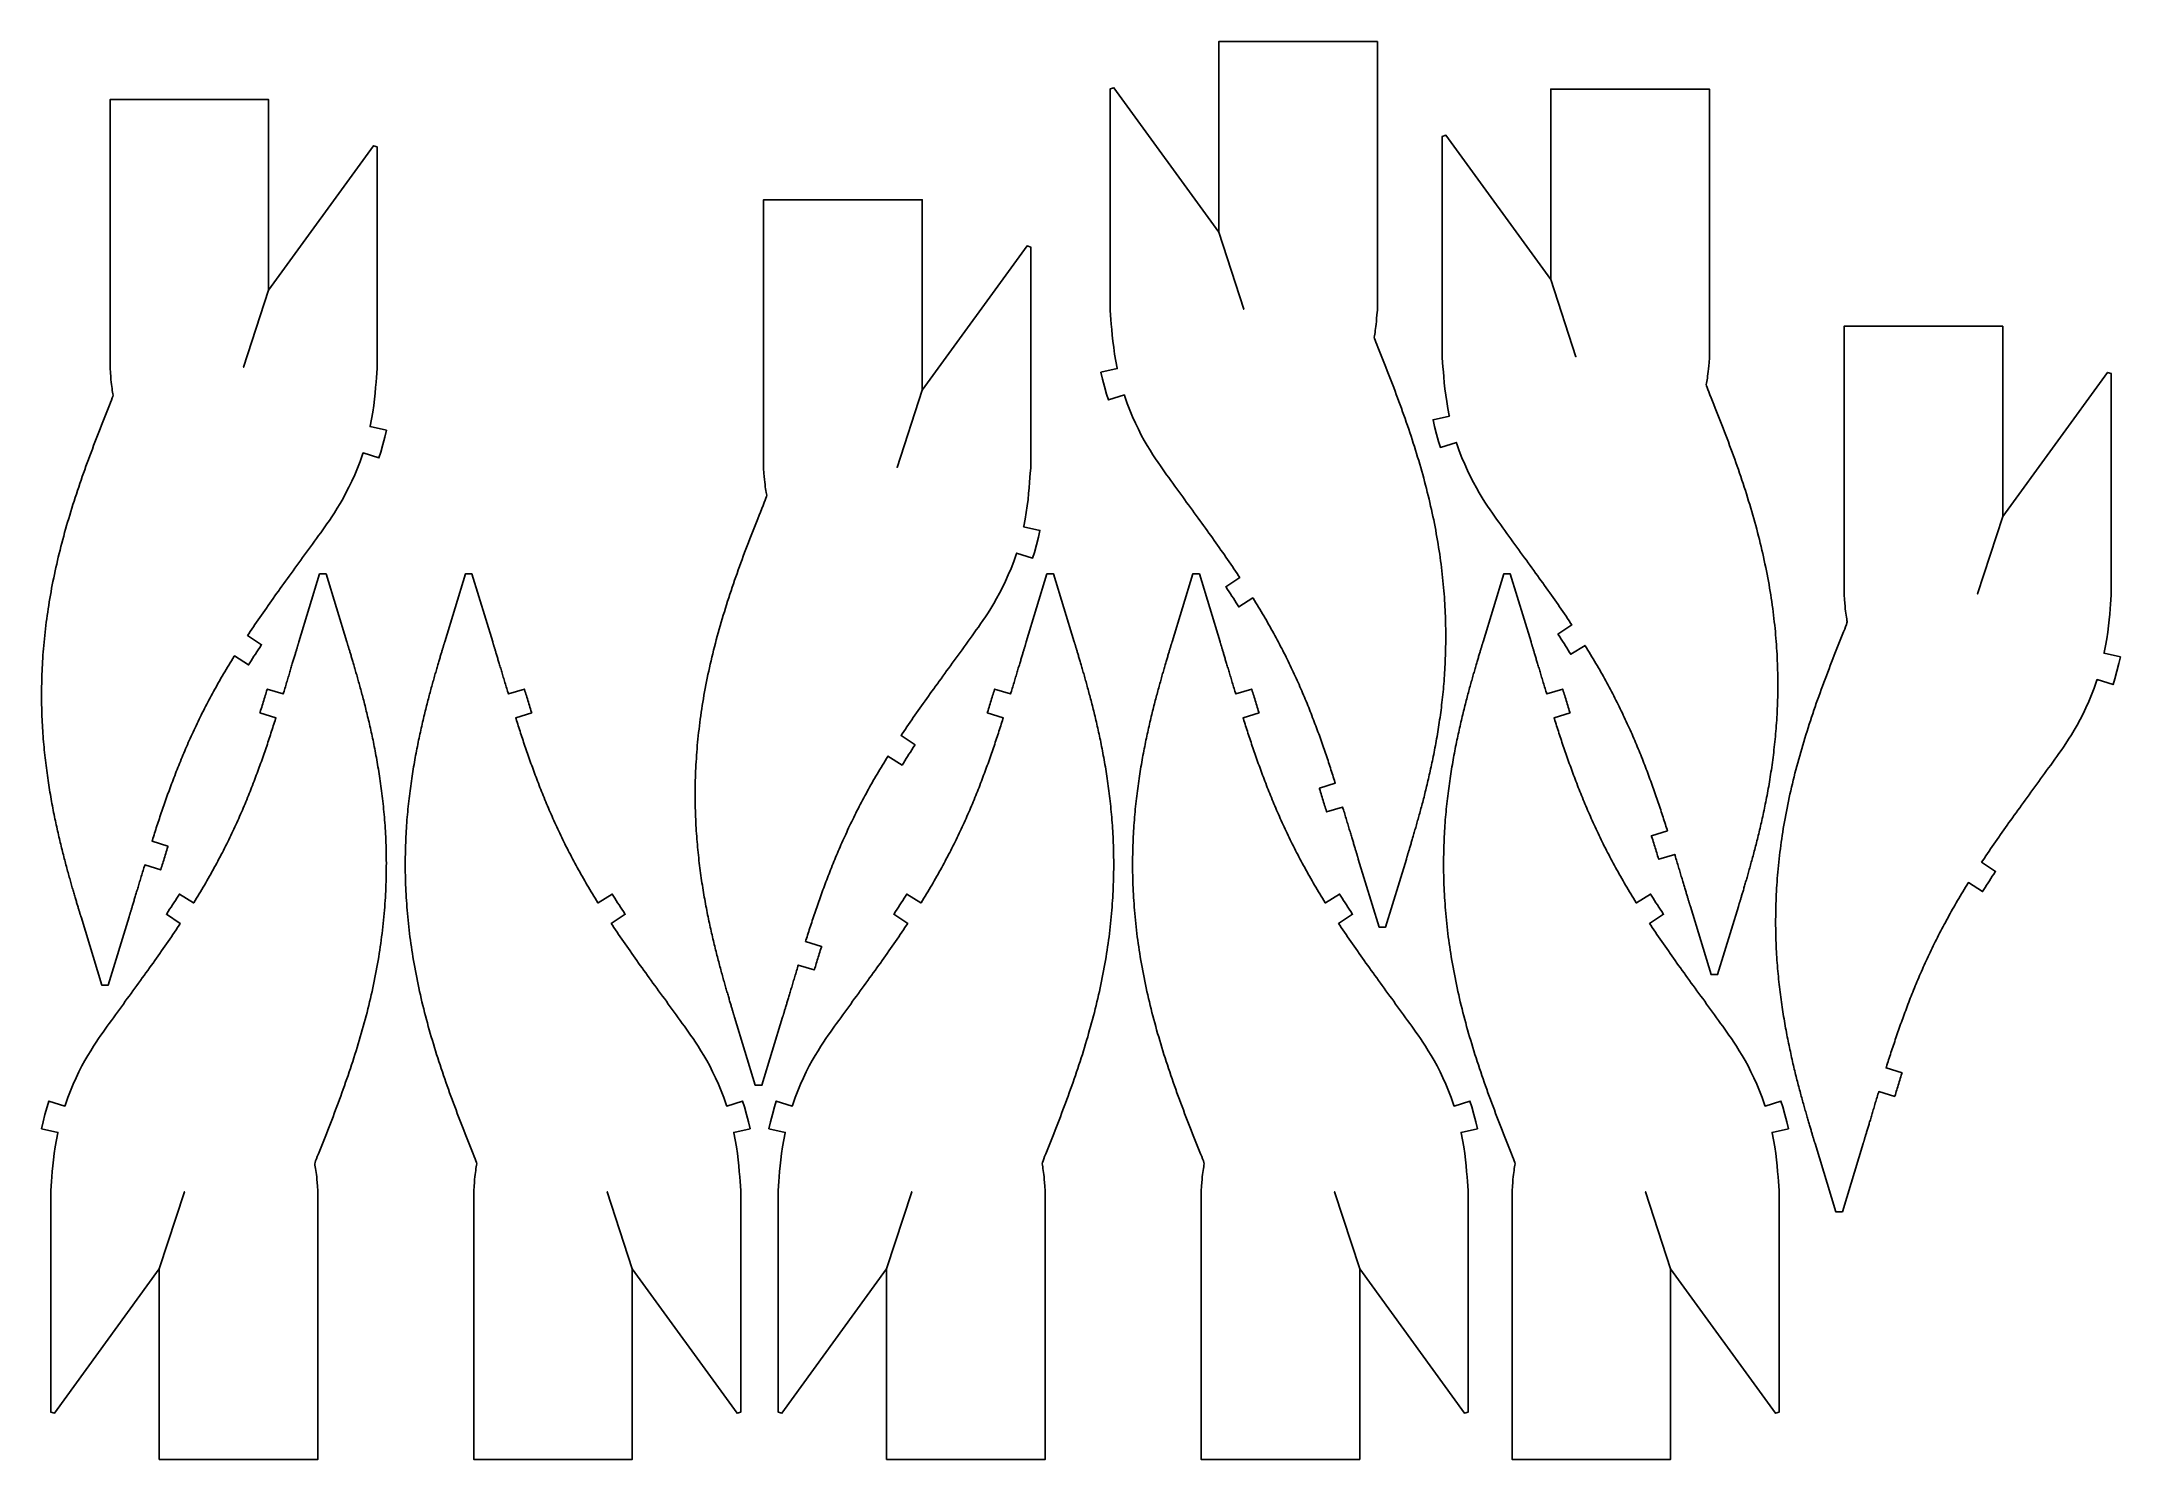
# Model space of a CAD drawing. Header units: millimetres. Extents: x 0 to 501, y 0 to 342.
import ezdxf

# ---------------------------------------------------------------- set-up
doc = ezdxf.new("R2010")
doc.units = ezdxf.units.MM
doc.layers.add('CUT', color=1, linetype='Continuous')

msp = doc.modelspace()

# ---------------------------------------------------------------- linework, layer by layer
at = {"layer": 'CUT'}
for points in [[(321.62, 274.21), (321.56, 273.56), (321.5, 272.99), (321.43, 272.47), (321.37, 271.99), (321.3, 271.55), (321.23, 271.12), (321.15, 270.73), (321.09, 270.44), (321.09, 270.42), (321.18, 270.12), (321.31, 269.72), (321.48, 269.23), (321.7, 268.64), (321.97, 267.96), (322.28, 267.19), (322.61, 266.38), (322.93, 265.58), (323.25, 264.77), (323.58, 263.96), (323.9, 263.15), (324.22, 262.33), (324.54, 261.52), (324.86, 260.7), (325.17, 259.88), (325.49, 259.06), (325.8, 258.24), (326.12, 257.41), (326.43, 256.59), (326.74, 255.76), (327.04, 254.93), (327.35, 254.1), (327.65, 253.27), (327.95, 252.44), (328.25, 251.6), (328.54, 250.77), (328.83, 249.93), (329.12, 249.09), (329.41, 248.25), (329.69, 247.41), (329.97, 246.57), (330.24, 245.73), (330.52, 244.89), (330.79, 244.05), (331.05, 243.2), (331.31, 242.36), (331.57, 241.51), (331.82, 240.67), (332.07, 239.83), (332.31, 238.98), (332.55, 238.14), (332.79, 237.29), (333.02, 236.45), (333.25, 235.6), (333.47, 234.76), (333.69, 233.92), (333.9, 233.08), (334.11, 232.23), (334.31, 231.39), (334.51, 230.55), (334.7, 229.71), (334.89, 228.87), (335.07, 228.04), (335.25, 227.2), (335.43, 226.37), (335.59, 225.53), (335.76, 224.7), (335.92, 223.87), (336.07, 223.04), (336.22, 222.22), (336.36, 221.39), (336.5, 220.57), (336.63, 219.75), (336.76, 218.93), (336.88, 218.12), (337, 217.3), (337.11, 216.49), (337.21, 215.68), (337.32, 214.88), (337.41, 214.07), (337.5, 213.27), (337.59, 212.48), (337.67, 211.68), (337.75, 210.89), (337.82, 210.1), (337.89, 209.32), (337.95, 208.54), (338.01, 207.76), (338.06, 206.98), (338.11, 206.21), (338.15, 205.44), (338.19, 204.68), (338.22, 203.92), (338.25, 203.16), (338.28, 202.41), (338.3, 201.66), (338.32, 200.91), (338.33, 200.17), (338.34, 199.43), (338.34, 198.7), (338.35, 197.97), (338.34, 197.25), (338.33, 196.53), (338.32, 195.81), (338.31, 195.1), (338.29, 194.39), (338.27, 193.69), (338.24, 192.99), (338.21, 192.29), (338.18, 191.6), (338.15, 190.92), (338.11, 190.24), (338.07, 189.56), (338.02, 188.89), (337.97, 188.22), (337.92, 187.56), (337.87, 186.9), (337.81, 186.24), (337.76, 185.6), (337.69, 184.95), (337.63, 184.31), (337.56, 183.68), (337.5, 183.05), (337.42, 182.42), (337.35, 181.8), (337.28, 181.18), (337.2, 180.57), (337.12, 179.97), (337.04, 179.37), (336.96, 178.77), (336.87, 178.18), (336.79, 177.59), (336.7, 177.01), (336.61, 176.43), (336.52, 175.86), (336.42, 175.29), (336.33, 174.72), (336.24, 174.17), (336.14, 173.61), (336.04, 173.06), (335.94, 172.52), (335.84, 171.98), (335.74, 171.44), (335.64, 170.91), (335.54, 170.39), (335.44, 169.87), (335.33, 169.35), (335.23, 168.84), (335.13, 168.34), (335.02, 167.83), (334.91, 167.34), (334.81, 166.84), (334.7, 166.36), (334.6, 165.87), (334.49, 165.4), (334.38, 164.92), (334.27, 164.46), (334.17, 163.99), (334.06, 163.53), (333.95, 163.08), (333.84, 162.63), (333.74, 162.18), (333.63, 161.74), (333.52, 161.31), (333.41, 160.88), (333.31, 160.45), (333.2, 160.03), (333.1, 159.61), (332.99, 159.2), (332.88, 158.8), (332.78, 158.39), (332.68, 158), (332.57, 157.6), (332.47, 157.22), (332.37, 156.83), (332.26, 156.45), (332.16, 156.08), (332.06, 155.71), (331.96, 155.35), (331.87, 154.99), (331.77, 154.64), (331.67, 154.29), (331.57, 153.94), (331.48, 153.6), (331.39, 153.27), (331.29, 152.94), (331.2, 152.62), (331.11, 152.3), (331.02, 151.99), (330.93, 151.68), (330.84, 151.37), (330.76, 151.08), (330.67, 150.78), (330.59, 150.49), (330.51, 150.21), (330.43, 149.93), (330.35, 149.66), (330.27, 149.4), (330.19, 149.14), (330.12, 148.88), (330.04, 148.63), (329.97, 148.39), (329.9, 148.15), (329.83, 147.92), (329.76, 147.7), (329.7, 147.48), (329.63, 147.26), (329.57, 147.06), (329.51, 146.86), (329.45, 146.66), (329.4, 146.48), (329.34, 146.3), (329.29, 146.12), (329.24, 145.96), (329.19, 145.8), (329.15, 145.65), (329.1, 145.51), (329.06, 145.37), (329.02, 145.25), (328.99, 145.13), (328.96, 145.03), (328.93, 144.93), (328.9, 144.84), (328.88, 144.77), (328.86, 144.71), (328.85, 144.67), (323.84, 128.27), (322.27, 128.27), (317.27, 144.67), (317.25, 144.71), (317.24, 144.77), (317.21, 144.84), (317.19, 144.93), (317.16, 145.02), (317.13, 145.13), (317.09, 145.25), (317.05, 145.37), (317.01, 145.51), (316.97, 145.65), (316.92, 145.8), (316.88, 145.95), (316.83, 146.12), (316.77, 146.29), (316.72, 146.47), (316.66, 146.66), (316.61, 146.85), (316.55, 147.05), (316.48, 147.25), (316.42, 147.46), (316.35, 147.68), (316.29, 147.9), (316.22, 148.13), (316.15, 148.37), (316.08, 148.61), (316, 148.85), (315.93, 149.1), (315.85, 149.36), (315.77, 149.62), (315.69, 149.89), (315.61, 150.16), (315.53, 150.44), (315.44, 150.72), (315.36, 151.01), (315.27, 151.3), (315.18, 151.59), (315.09, 151.89), (315, 152.2), (314.91, 152.51), (314.81, 152.82), (314.72, 153.14), (314.62, 153.46), (314.52, 153.79), (314.42, 154.12), (314.32, 154.46), (314.22, 154.8), (314.12, 155.14), (314.01, 155.49), (313.91, 155.84), (313.8, 156.19), (313.69, 156.55), (313.58, 156.92), (313.49, 157.2), (309.64, 156.03), (309.61, 156.11), (309.5, 156.48), (309.39, 156.85), (309.27, 157.23), (309.16, 157.6), (309.04, 157.99), (308.92, 158.37), (308.8, 158.76), (308.68, 159.15), (308.56, 159.54), (308.44, 159.94), (308.31, 160.34), (308.19, 160.74), (308.06, 161.15), (307.93, 161.56), (307.89, 161.71), (311.73, 162.92), (311.65, 163.18), (311.52, 163.6), (311.38, 164.02), (311.25, 164.45), (311.11, 164.87), (310.97, 165.3), (310.83, 165.74), (310.69, 166.17), (310.55, 166.61), (310.41, 167.05), (310.26, 167.49), (310.12, 167.93), (309.97, 168.38), (309.82, 168.83), (309.67, 169.28), (309.51, 169.74), (309.36, 170.19), (309.2, 170.65), (309.04, 171.11), (308.88, 171.57), (308.72, 172.04), (308.56, 172.5), (308.39, 172.97), (308.23, 173.44), (308.06, 173.91), (307.89, 174.39), (307.72, 174.86), (307.54, 175.34), (307.37, 175.82), (307.19, 176.3), (307.01, 176.78), (306.83, 177.26), (306.65, 177.75), (306.46, 178.23), (306.27, 178.72), (306.08, 179.21), (305.89, 179.7), (305.7, 180.19), (305.5, 180.68), (305.31, 181.18), (305.11, 181.67), (304.91, 182.17), (304.7, 182.67), (304.49, 183.17), (304.29, 183.67), (304.08, 184.17), (303.86, 184.67), (303.65, 185.17), (303.43, 185.67), (303.21, 186.18), (302.99, 186.68), (302.76, 187.19), (302.54, 187.7), (302.31, 188.21), (302.07, 188.71), (301.84, 189.22), (301.6, 189.73), (301.36, 190.25), (301.12, 190.76), (300.88, 191.27), (300.63, 191.78), (300.38, 192.3), (300.13, 192.81), (299.87, 193.33), (299.61, 193.84), (299.35, 194.36), (299.09, 194.87), (298.83, 195.39), (298.56, 195.91), (298.29, 196.43), (298.01, 196.95), (297.74, 197.47), (297.46, 197.99), (297.17, 198.51), (296.89, 199.03), (296.6, 199.56), (296.31, 200.08), (296.02, 200.61), (295.72, 201.13), (295.42, 201.66), (295.12, 202.18), (294.81, 202.71), (294.5, 203.24), (294.19, 203.77), (293.88, 204.3), (293.56, 204.83), (293.24, 205.36), (292.92, 205.9), (292.59, 206.43), (292.26, 206.96), (291.93, 207.5), (291.89, 207.56), (288.47, 205.42), (288.18, 205.89), (287.84, 206.42), (287.51, 206.95), (287.17, 207.48), (286.83, 208.01), (286.48, 208.55), (286.13, 209.08), (285.78, 209.62), (285.42, 210.16), (285.35, 210.28), (288.7, 212.51), (288.42, 212.93), (288.05, 213.49), (287.68, 214.04), (287.31, 214.6), (286.93, 215.15), (286.55, 215.71), (286.16, 216.27), (285.77, 216.84), (285.38, 217.4), (284.99, 217.97), (284.59, 218.54), (284.18, 219.12), (283.78, 219.69), (283.37, 220.27), (282.96, 220.85), (282.54, 221.43), (282.12, 222.02), (281.7, 222.61), (281.28, 223.2), (280.85, 223.8), (280.42, 224.4), (279.98, 225), (279.54, 225.61), (279.1, 226.22), (278.65, 226.83), (278.2, 227.45), (277.75, 228.08), (277.29, 228.7), (276.84, 229.33), (276.37, 229.97), (275.91, 230.61), (275.44, 231.25), (274.97, 231.9), (274.49, 232.55), (274.02, 233.21), (273.54, 233.87), (273.05, 234.54), (272.57, 235.22), (272.08, 235.9), (271.58, 236.58), (271.09, 237.27), (270.59, 237.97), (270.09, 238.67), (269.57, 239.41), (269.01, 240.22), (268.41, 241.12), (267.77, 242.09), (267.1, 243.15), (266.41, 244.3), (265.7, 245.52), (264.99, 246.83), (264.28, 248.22), (263.57, 249.68), (262.89, 251.21), (262.23, 252.79), (261.6, 254.43), (261.02, 256.11), (260.9, 256.48), (257.05, 255.27), (256.62, 256.66), (256.09, 258.49), (255.63, 260.32), (255.27, 261.94), (259.2, 262.82), (259.17, 262.97), (258.84, 264.65), (258.56, 266.3), (258.33, 267.89), (258.14, 269.42), (257.98, 270.87), (257.85, 272.24), (257.75, 273.51), (257.66, 274.68), (257.58, 275.73), (257.5, 276.91), (257.5, 330.21), (258.38, 330.5), (283.63, 295.74), (289.68, 277.13), (283.63, 295.74), (283.63, 341.63), (321.86, 341.63), (321.86, 276.89), (321.77, 275.76), (321.69, 274.93)], [(16.72, 260.24), (16.79, 259.59), (16.85, 259.02), (16.91, 258.5), (16.98, 258.02), (17.04, 257.58), (17.12, 257.15), (17.19, 256.76), (17.26, 256.47), (17.25, 256.45), (17.17, 256.15), (17.04, 255.75), (16.86, 255.26), (16.64, 254.67), (16.37, 253.99), (16.06, 253.22), (15.74, 252.41), (15.41, 251.61), (15.09, 250.8), (14.77, 249.99), (14.45, 249.18), (14.13, 248.36), (13.81, 247.55), (13.49, 246.73), (13.17, 245.91), (12.86, 245.09), (12.54, 244.27), (12.23, 243.44), (11.92, 242.62), (11.61, 241.79), (11.3, 240.96), (11, 240.13), (10.69, 239.3), (10.39, 238.47), (10.1, 237.63), (9.8, 236.8), (9.51, 235.96), (9.22, 235.12), (8.94, 234.28), (8.66, 233.44), (8.38, 232.6), (8.1, 231.76), (7.83, 230.92), (7.56, 230.08), (7.3, 229.23), (7.04, 228.39), (6.78, 227.54), (6.53, 226.7), (6.28, 225.86), (6.03, 225.01), (5.79, 224.17), (5.56, 223.32), (5.33, 222.48), (5.1, 221.63), (4.88, 220.79), (4.66, 219.95), (4.45, 219.11), (4.24, 218.26), (4.03, 217.42), (3.84, 216.58), (3.64, 215.74), (3.45, 214.9), (3.27, 214.07), (3.09, 213.23), (2.92, 212.4), (2.75, 211.56), (2.59, 210.73), (2.43, 209.9), (2.28, 209.07), (2.13, 208.25), (1.99, 207.42), (1.85, 206.6), (1.72, 205.78), (1.59, 204.96), (1.47, 204.15), (1.35, 203.33), (1.24, 202.52), (1.13, 201.71), (1.03, 200.91), (0.93, 200.1), (0.84, 199.3), (0.75, 198.51), (0.67, 197.71), (0.6, 196.92), (0.52, 196.13), (0.46, 195.35), (0.4, 194.57), (0.34, 193.79), (0.29, 193.01), (0.24, 192.24), (0.19, 191.47), (0.16, 190.71), (0.12, 189.95), (0.09, 189.19), (0.07, 188.44), (0.04, 187.69), (0.03, 186.94), (0.01, 186.2), (0.01, 185.46), (0, 184.73), (0, 184), (0, 183.28), (0.01, 182.56), (0.02, 181.84), (0.04, 181.13), (0.06, 180.42), (0.08, 179.72), (0.1, 179.02), (0.13, 178.32), (0.16, 177.63), (0.2, 176.95), (0.24, 176.27), (0.28, 175.59), (0.32, 174.92), (0.37, 174.25), (0.42, 173.59), (0.48, 172.93), (0.53, 172.27), (0.59, 171.63), (0.65, 170.98), (0.72, 170.34), (0.78, 169.71), (0.85, 169.08), (0.92, 168.45), (0.99, 167.83), (1.07, 167.21), (1.15, 166.6), (1.23, 166), (1.31, 165.4), (1.39, 164.8), (1.47, 164.21), (1.56, 163.62), (1.65, 163.04), (1.74, 162.46), (1.83, 161.89), (1.92, 161.32), (2.02, 160.75), (2.11, 160.2), (2.21, 159.64), (2.3, 159.09), (2.4, 158.55), (2.5, 158.01), (2.6, 157.47), (2.7, 156.94), (2.8, 156.42), (2.91, 155.9), (3.01, 155.38), (3.12, 154.87), (3.22, 154.37), (3.33, 153.86), (3.43, 153.37), (3.54, 152.87), (3.64, 152.39), (3.75, 151.9), (3.86, 151.43), (3.96, 150.95), (4.07, 150.49), (4.18, 150.02), (4.29, 149.56), (4.4, 149.11), (4.5, 148.66), (4.61, 148.21), (4.72, 147.77), (4.82, 147.34), (4.93, 146.91), (5.04, 146.48), (5.14, 146.06), (5.25, 145.64), (5.36, 145.23), (5.46, 144.83), (5.57, 144.42), (5.67, 144.03), (5.77, 143.63), (5.88, 143.25), (5.98, 142.86), (6.08, 142.48), (6.18, 142.11), (6.28, 141.74), (6.38, 141.38), (6.48, 141.02), (6.58, 140.67), (6.68, 140.32), (6.77, 139.97), (6.87, 139.63), (6.96, 139.3), (7.05, 138.97), (7.15, 138.65), (7.24, 138.33), (7.33, 138.02), (7.41, 137.71), (7.5, 137.4), (7.59, 137.11), (7.67, 136.81), (7.76, 136.52), (7.84, 136.24), (7.92, 135.96), (8, 135.69), (8.08, 135.43), (8.16, 135.17), (8.23, 134.91), (8.3, 134.66), (8.38, 134.42), (8.45, 134.18), (8.52, 133.95), (8.58, 133.73), (8.65, 133.51), (8.71, 133.29), (8.78, 133.09), (8.84, 132.89), (8.89, 132.69), (8.95, 132.51), (9, 132.33), (9.06, 132.15), (9.11, 131.99), (9.15, 131.83), (9.2, 131.68), (9.24, 131.54), (9.28, 131.4), (9.32, 131.28), (9.36, 131.16), (9.39, 131.06), (9.42, 130.96), (9.44, 130.87), (9.47, 130.8), (9.49, 130.74), (9.5, 130.7), (14.5, 114.3), (16.08, 114.3), (21.08, 130.7), (21.09, 130.74), (21.11, 130.8), (21.13, 130.87), (21.16, 130.96), (21.19, 131.05), (21.22, 131.16), (21.26, 131.28), (21.29, 131.4), (21.33, 131.54), (21.38, 131.68), (21.42, 131.83), (21.47, 131.98), (21.52, 132.15), (21.57, 132.32), (21.63, 132.5), (21.68, 132.69), (21.74, 132.88), (21.8, 133.08), (21.86, 133.28), (21.93, 133.49), (21.99, 133.71), (22.06, 133.93), (22.13, 134.16), (22.2, 134.4), (22.27, 134.64), (22.34, 134.88), (22.42, 135.13), (22.5, 135.39), (22.57, 135.65), (22.65, 135.92), (22.74, 136.19), (22.82, 136.47), (22.9, 136.75), (22.99, 137.04), (23.08, 137.33), (23.17, 137.62), (23.26, 137.92), (23.35, 138.23), (23.44, 138.54), (23.53, 138.85), (23.63, 139.17), (23.73, 139.49), (23.82, 139.82), (23.92, 140.15), (24.02, 140.49), (24.13, 140.83), (24.23, 141.17), (24.33, 141.52), (24.44, 141.87), (24.55, 142.22), (24.65, 142.58), (24.76, 142.95), (24.85, 143.23), (28.71, 142.06), (28.73, 142.14), (28.84, 142.51), (28.96, 142.88), (29.07, 143.26), (29.19, 143.63), (29.3, 144.02), (29.42, 144.4), (29.54, 144.79), (29.66, 145.18), (29.78, 145.57), (29.91, 145.97), (30.03, 146.37), (30.16, 146.77), (30.28, 147.18), (30.41, 147.59), (30.46, 147.74), (26.61, 148.95), (26.7, 149.21), (26.83, 149.63), (26.96, 150.05), (27.1, 150.48), (27.23, 150.9), (27.37, 151.33), (27.51, 151.77), (27.65, 152.2), (27.79, 152.64), (27.94, 153.08), (28.08, 153.52), (28.23, 153.96), (28.38, 154.41), (28.53, 154.86), (28.68, 155.31), (28.83, 155.77), (28.99, 156.22), (29.14, 156.68), (29.3, 157.14), (29.46, 157.6), (29.62, 158.07), (29.79, 158.53), (29.95, 159), (30.12, 159.47), (30.29, 159.94), (30.46, 160.42), (30.63, 160.89), (30.8, 161.37), (30.98, 161.85), (31.15, 162.33), (31.33, 162.81), (31.52, 163.29), (31.7, 163.78), (31.88, 164.26), (32.07, 164.75), (32.26, 165.24), (32.45, 165.73), (32.65, 166.22), (32.84, 166.71), (33.04, 167.21), (33.24, 167.7), (33.44, 168.2), (33.64, 168.7), (33.85, 169.2), (34.06, 169.7), (34.27, 170.2), (34.48, 170.7), (34.7, 171.2), (34.92, 171.7), (35.14, 172.21), (35.36, 172.71), (35.58, 173.22), (35.81, 173.73), (36.04, 174.24), (36.27, 174.74), (36.51, 175.25), (36.74, 175.76), (36.98, 176.28), (37.22, 176.79), (37.47, 177.3), (37.72, 177.81), (37.97, 178.33), (38.22, 178.84), (38.47, 179.36), (38.73, 179.87), (38.99, 180.39), (39.25, 180.9), (39.52, 181.42), (39.79, 181.94), (40.06, 182.46), (40.33, 182.98), (40.61, 183.5), (40.89, 184.02), (41.17, 184.54), (41.46, 185.06), (41.74, 185.59), (42.04, 186.11), (42.33, 186.64), (42.63, 187.16), (42.93, 187.69), (43.23, 188.21), (43.53, 188.74), (43.84, 189.27), (44.15, 189.8), (44.47, 190.33), (44.79, 190.86), (45.11, 191.39), (45.43, 191.93), (45.76, 192.46), (46.09, 192.99), (46.42, 193.53), (46.46, 193.59), (49.87, 191.45), (50.17, 191.92), (50.5, 192.45), (50.84, 192.98), (51.18, 193.51), (51.52, 194.04), (51.86, 194.58), (52.21, 195.11), (52.57, 195.65), (52.92, 196.19), (53, 196.31), (49.64, 198.54), (49.92, 198.96), (50.29, 199.52), (50.67, 200.07), (51.04, 200.63), (51.42, 201.18), (51.8, 201.74), (52.19, 202.3), (52.57, 202.87), (52.97, 203.43), (53.36, 204), (53.76, 204.57), (54.16, 205.15), (54.57, 205.72), (54.97, 206.3), (55.39, 206.88), (55.8, 207.46), (56.22, 208.05), (56.64, 208.64), (57.07, 209.23), (57.5, 209.83), (57.93, 210.43), (58.37, 211.03), (58.81, 211.64), (59.25, 212.25), (59.69, 212.86), (60.14, 213.48), (60.6, 214.11), (61.05, 214.73), (61.51, 215.36), (61.97, 216), (62.44, 216.64), (62.91, 217.28), (63.38, 217.93), (63.85, 218.58), (64.33, 219.24), (64.81, 219.9), (65.29, 220.57), (65.78, 221.25), (66.27, 221.93), (66.76, 222.61), (67.26, 223.3), (67.75, 224), (68.25, 224.7), (68.77, 225.44), (69.34, 226.25), (69.94, 227.15), (70.58, 228.12), (71.25, 229.18), (71.93, 230.33), (72.64, 231.55), (73.35, 232.86), (74.07, 234.25), (74.77, 235.71), (75.46, 237.24), (76.12, 238.82), (76.75, 240.46), (77.33, 242.14), (77.45, 242.51), (81.29, 241.3), (81.73, 242.69), (82.25, 244.52), (82.71, 246.35), (83.08, 247.97), (79.14, 248.85), (79.17, 249), (79.5, 250.68), (79.78, 252.33), (80.02, 253.92), (80.21, 255.45), (80.36, 256.9), (80.49, 258.27), (80.6, 259.54), (80.68, 260.71), (80.76, 261.76), (80.85, 262.94), (80.85, 316.24), (79.97, 316.53), (54.71, 281.77), (48.67, 263.16), (54.71, 281.77), (54.71, 327.66), (16.49, 327.66), (16.49, 262.92), (16.58, 261.79), (16.65, 260.96)], [(401.63, 262.78), (401.57, 262.13), (401.51, 261.56), (401.44, 261.04), (401.38, 260.56), (401.31, 260.12), (401.24, 259.69), (401.16, 259.3), (401.1, 259.01), (401.1, 258.99), (401.19, 258.69), (401.32, 258.29), (401.49, 257.8), (401.71, 257.21), (401.98, 256.53), (402.29, 255.76), (402.62, 254.95), (402.94, 254.15), (403.26, 253.34), (403.59, 252.53), (403.91, 251.72), (404.23, 250.9), (404.55, 250.09), (404.87, 249.27), (405.18, 248.45), (405.5, 247.63), (405.81, 246.81), (406.13, 245.98), (406.44, 245.16), (406.75, 244.33), (407.05, 243.5), (407.36, 242.67), (407.66, 241.84), (407.96, 241.01), (408.26, 240.17), (408.55, 239.34), (408.84, 238.5), (409.13, 237.66), (409.42, 236.82), (409.7, 235.98), (409.98, 235.14), (410.25, 234.3), (410.53, 233.46), (410.8, 232.62), (411.06, 231.77), (411.32, 230.93), (411.58, 230.08), (411.83, 229.24), (412.08, 228.4), (412.32, 227.55), (412.56, 226.71), (412.8, 225.86), (413.03, 225.02), (413.26, 224.17), (413.48, 223.33), (413.7, 222.49), (413.91, 221.65), (414.12, 220.8), (414.32, 219.96), (414.52, 219.12), (414.71, 218.28), (414.9, 217.44), (415.08, 216.61), (415.26, 215.77), (415.44, 214.94), (415.6, 214.1), (415.77, 213.27), (415.93, 212.44), (416.08, 211.61), (416.23, 210.79), (416.37, 209.96), (416.51, 209.14), (416.64, 208.32), (416.77, 207.5), (416.89, 206.69), (417.01, 205.87), (417.12, 205.06), (417.22, 204.25), (417.33, 203.45), (417.42, 202.64), (417.51, 201.84), (417.6, 201.05), (417.68, 200.25), (417.76, 199.46), (417.83, 198.67), (417.9, 197.89), (417.96, 197.11), (418.02, 196.33), (418.07, 195.55), (418.12, 194.78), (418.16, 194.01), (418.2, 193.25), (418.23, 192.49), (418.26, 191.73), (418.29, 190.98), (418.31, 190.23), (418.33, 189.48), (418.34, 188.74), (418.35, 188), (418.35, 187.27), (418.36, 186.54), (418.35, 185.82), (418.34, 185.1), (418.33, 184.38), (418.32, 183.67), (418.3, 182.96), (418.28, 182.26), (418.25, 181.56), (418.22, 180.86), (418.19, 180.17), (418.16, 179.49), (418.12, 178.81), (418.08, 178.13), (418.03, 177.46), (417.98, 176.79), (417.93, 176.13), (417.88, 175.47), (417.82, 174.81), (417.77, 174.17), (417.7, 173.52), (417.64, 172.88), (417.57, 172.25), (417.51, 171.62), (417.43, 170.99), (417.36, 170.37), (417.29, 169.75), (417.21, 169.14), (417.13, 168.54), (417.05, 167.94), (416.97, 167.34), (416.88, 166.75), (416.8, 166.16), (416.71, 165.58), (416.62, 165), (416.53, 164.43), (416.43, 163.86), (416.34, 163.29), (416.25, 162.74), (416.15, 162.18), (416.05, 161.63), (415.95, 161.09), (415.85, 160.55), (415.75, 160.01), (415.65, 159.48), (415.55, 158.96), (415.45, 158.44), (415.34, 157.92), (415.24, 157.41), (415.14, 156.91), (415.03, 156.4), (414.92, 155.91), (414.82, 155.41), (414.71, 154.93), (414.61, 154.44), (414.5, 153.97), (414.39, 153.49), (414.28, 153.03), (414.18, 152.56), (414.07, 152.1), (413.96, 151.65), (413.85, 151.2), (413.75, 150.75), (413.64, 150.31), (413.53, 149.88), (413.42, 149.45), (413.32, 149.02), (413.21, 148.6), (413.11, 148.18), (413, 147.77), (412.89, 147.37), (412.79, 146.96), (412.69, 146.57), (412.58, 146.17), (412.48, 145.79), (412.38, 145.4), (412.27, 145.02), (412.17, 144.65), (412.07, 144.28), (411.97, 143.92), (411.88, 143.56), (411.78, 143.21), (411.68, 142.86), (411.58, 142.51), (411.49, 142.17), (411.4, 141.84), (411.3, 141.51), (411.21, 141.19), (411.12, 140.87), (411.03, 140.56), (410.94, 140.25), (410.85, 139.94), (410.77, 139.65), (410.68, 139.35), (410.6, 139.06), (410.52, 138.78), (410.44, 138.5), (410.36, 138.23), (410.28, 137.97), (410.2, 137.71), (410.13, 137.45), (410.05, 137.2), (409.98, 136.96), (409.91, 136.72), (409.84, 136.49), (409.77, 136.27), (409.71, 136.05), (409.64, 135.83), (409.58, 135.63), (409.52, 135.43), (409.46, 135.23), (409.41, 135.05), (409.35, 134.87), (409.3, 134.69), (409.25, 134.53), (409.2, 134.37), (409.16, 134.22), (409.11, 134.08), (409.07, 133.94), (409.03, 133.82), (409, 133.7), (408.97, 133.6), (408.94, 133.5), (408.91, 133.41), (408.89, 133.34), (408.87, 133.28), (408.86, 133.24), (403.85, 116.84), (402.28, 116.84), (397.28, 133.24), (397.26, 133.28), (397.25, 133.34), (397.22, 133.41), (397.2, 133.5), (397.17, 133.59), (397.14, 133.7), (397.1, 133.82), (397.06, 133.94), (397.02, 134.08), (396.98, 134.22), (396.93, 134.37), (396.89, 134.52), (396.84, 134.69), (396.78, 134.86), (396.73, 135.04), (396.67, 135.23), (396.62, 135.42), (396.56, 135.62), (396.49, 135.82), (396.43, 136.03), (396.36, 136.25), (396.3, 136.47), (396.23, 136.7), (396.16, 136.94), (396.09, 137.18), (396.01, 137.42), (395.94, 137.67), (395.86, 137.93), (395.78, 138.19), (395.7, 138.46), (395.62, 138.73), (395.54, 139.01), (395.45, 139.29), (395.37, 139.58), (395.28, 139.87), (395.19, 140.16), (395.1, 140.46), (395.01, 140.77), (394.92, 141.08), (394.82, 141.39), (394.73, 141.71), (394.63, 142.03), (394.53, 142.36), (394.43, 142.69), (394.33, 143.03), (394.23, 143.37), (394.13, 143.71), (394.02, 144.06), (393.92, 144.41), (393.81, 144.76), (393.7, 145.12), (393.59, 145.49), (393.5, 145.77), (389.65, 144.6), (389.62, 144.68), (389.51, 145.05), (389.4, 145.42), (389.28, 145.8), (389.17, 146.17), (389.05, 146.56), (388.93, 146.94), (388.81, 147.33), (388.69, 147.72), (388.57, 148.11), (388.45, 148.51), (388.32, 148.91), (388.2, 149.31), (388.07, 149.72), (387.94, 150.13), (387.9, 150.28), (391.74, 151.49), (391.66, 151.75), (391.53, 152.17), (391.39, 152.59), (391.26, 153.02), (391.12, 153.44), (390.98, 153.87), (390.84, 154.31), (390.7, 154.74), (390.56, 155.18), (390.42, 155.62), (390.27, 156.06), (390.13, 156.5), (389.98, 156.95), (389.83, 157.4), (389.68, 157.85), (389.52, 158.31), (389.37, 158.76), (389.21, 159.22), (389.05, 159.68), (388.89, 160.14), (388.73, 160.61), (388.57, 161.07), (388.4, 161.54), (388.24, 162.01), (388.07, 162.48), (387.9, 162.96), (387.73, 163.43), (387.55, 163.91), (387.38, 164.39), (387.2, 164.87), (387.02, 165.35), (386.84, 165.83), (386.66, 166.32), (386.47, 166.8), (386.28, 167.29), (386.09, 167.78), (385.9, 168.27), (385.71, 168.76), (385.51, 169.25), (385.32, 169.75), (385.12, 170.24), (384.92, 170.74), (384.71, 171.24), (384.5, 171.74), (384.3, 172.24), (384.09, 172.74), (383.87, 173.24), (383.66, 173.74), (383.44, 174.24), (383.22, 174.75), (383, 175.25), (382.77, 175.76), (382.55, 176.27), (382.32, 176.78), (382.08, 177.28), (381.85, 177.79), (381.61, 178.3), (381.37, 178.82), (381.13, 179.33), (380.89, 179.84), (380.64, 180.35), (380.39, 180.87), (380.14, 181.38), (379.88, 181.9), (379.62, 182.41), (379.36, 182.93), (379.1, 183.44), (378.84, 183.96), (378.57, 184.48), (378.3, 185), (378.02, 185.52), (377.75, 186.04), (377.47, 186.56), (377.18, 187.08), (376.9, 187.6), (376.61, 188.13), (376.32, 188.65), (376.03, 189.18), (375.73, 189.7), (375.43, 190.23), (375.13, 190.75), (374.82, 191.28), (374.51, 191.81), (374.2, 192.34), (373.89, 192.87), (373.57, 193.4), (373.25, 193.93), (372.93, 194.47), (372.6, 195), (372.27, 195.53), (371.94, 196.07), (371.9, 196.13), (368.48, 193.99), (368.19, 194.46), (367.85, 194.99), (367.52, 195.52), (367.18, 196.05), (366.84, 196.58), (366.49, 197.12), (366.14, 197.65), (365.79, 198.19), (365.43, 198.73), (365.36, 198.85), (368.71, 201.08), (368.43, 201.5), (368.06, 202.06), (367.69, 202.61), (367.32, 203.17), (366.94, 203.72), (366.56, 204.28), (366.17, 204.84), (365.78, 205.41), (365.39, 205.97), (365, 206.54), (364.6, 207.11), (364.19, 207.69), (363.79, 208.26), (363.38, 208.84), (362.97, 209.42), (362.55, 210), (362.13, 210.59), (361.71, 211.18), (361.29, 211.77), (360.86, 212.37), (360.43, 212.97), (359.99, 213.57), (359.55, 214.18), (359.11, 214.79), (358.66, 215.4), (358.21, 216.02), (357.76, 216.65), (357.3, 217.27), (356.85, 217.9), (356.38, 218.54), (355.92, 219.18), (355.45, 219.82), (354.98, 220.47), (354.5, 221.12), (354.03, 221.78), (353.55, 222.44), (353.06, 223.11), (352.58, 223.79), (352.09, 224.47), (351.59, 225.15), (351.1, 225.84), (350.6, 226.54), (350.1, 227.24), (349.58, 227.98), (349.02, 228.79), (348.42, 229.69), (347.78, 230.66), (347.11, 231.72), (346.42, 232.87), (345.71, 234.09), (345, 235.4), (344.29, 236.79), (343.58, 238.25), (342.9, 239.78), (342.24, 241.36), (341.61, 243), (341.03, 244.68), (340.91, 245.05), (337.06, 243.84), (336.63, 245.23), (336.1, 247.06), (335.64, 248.89), (335.28, 250.51), (339.21, 251.39), (339.18, 251.54), (338.85, 253.22), (338.57, 254.87), (338.34, 256.46), (338.15, 257.99), (337.99, 259.44), (337.86, 260.81), (337.76, 262.08), (337.67, 263.25), (337.59, 264.3), (337.51, 265.48), (337.51, 318.78), (338.39, 319.07), (363.64, 284.31), (369.69, 265.7), (363.64, 284.31), (363.64, 330.2), (401.87, 330.2), (401.87, 265.46), (401.78, 264.33), (401.7, 263.5)], [(174.2, 236.11), (174.27, 235.46), (174.33, 234.89), (174.39, 234.37), (174.46, 233.89), (174.52, 233.45), (174.6, 233.02), (174.67, 232.63), (174.74, 232.34), (174.73, 232.32), (174.65, 232.02), (174.52, 231.62), (174.34, 231.13), (174.12, 230.54), (173.85, 229.86), (173.54, 229.09), (173.22, 228.28), (172.89, 227.48), (172.57, 226.67), (172.25, 225.86), (171.93, 225.05), (171.61, 224.23), (171.29, 223.42), (170.97, 222.6), (170.65, 221.78), (170.34, 220.96), (170.02, 220.14), (169.71, 219.31), (169.4, 218.49), (169.09, 217.66), (168.78, 216.83), (168.48, 216), (168.17, 215.17), (167.87, 214.34), (167.58, 213.5), (167.28, 212.67), (166.99, 211.83), (166.7, 210.99), (166.42, 210.15), (166.14, 209.31), (165.86, 208.47), (165.58, 207.63), (165.31, 206.79), (165.04, 205.95), (164.78, 205.1), (164.52, 204.26), (164.26, 203.41), (164.01, 202.57), (163.76, 201.73), (163.51, 200.88), (163.27, 200.04), (163.04, 199.19), (162.81, 198.35), (162.58, 197.5), (162.36, 196.66), (162.14, 195.82), (161.93, 194.98), (161.72, 194.13), (161.51, 193.29), (161.32, 192.45), (161.12, 191.61), (160.93, 190.77), (160.75, 189.94), (160.57, 189.1), (160.4, 188.27), (160.23, 187.43), (160.07, 186.6), (159.91, 185.77), (159.76, 184.94), (159.61, 184.12), (159.47, 183.29), (159.33, 182.47), (159.2, 181.65), (159.07, 180.83), (158.95, 180.02), (158.83, 179.2), (158.72, 178.39), (158.61, 177.58), (158.51, 176.78), (158.41, 175.97), (158.32, 175.17), (158.23, 174.38), (158.15, 173.58), (158.08, 172.79), (158, 172), (157.94, 171.22), (157.88, 170.44), (157.82, 169.66), (157.77, 168.88), (157.72, 168.11), (157.67, 167.34), (157.64, 166.58), (157.6, 165.82), (157.57, 165.06), (157.55, 164.31), (157.52, 163.56), (157.51, 162.81), (157.49, 162.07), (157.49, 161.33), (157.48, 160.6), (157.48, 159.87), (157.48, 159.15), (157.49, 158.43), (157.5, 157.71), (157.52, 157), (157.54, 156.29), (157.56, 155.59), (157.58, 154.89), (157.61, 154.19), (157.64, 153.5), (157.68, 152.82), (157.72, 152.14), (157.76, 151.46), (157.8, 150.79), (157.85, 150.12), (157.9, 149.46), (157.96, 148.8), (158.01, 148.14), (158.07, 147.5), (158.13, 146.85), (158.2, 146.21), (158.26, 145.58), (158.33, 144.95), (158.4, 144.32), (158.47, 143.7), (158.55, 143.08), (158.63, 142.47), (158.71, 141.87), (158.79, 141.27), (158.87, 140.67), (158.95, 140.08), (159.04, 139.49), (159.13, 138.91), (159.22, 138.33), (159.31, 137.76), (159.4, 137.19), (159.5, 136.62), (159.59, 136.07), (159.69, 135.51), (159.78, 134.96), (159.88, 134.42), (159.98, 133.88), (160.08, 133.34), (160.18, 132.81), (160.28, 132.29), (160.39, 131.77), (160.49, 131.25), (160.6, 130.74), (160.7, 130.24), (160.81, 129.73), (160.91, 129.24), (161.02, 128.74), (161.12, 128.26), (161.23, 127.77), (161.34, 127.3), (161.44, 126.82), (161.55, 126.36), (161.66, 125.89), (161.77, 125.43), (161.88, 124.98), (161.98, 124.53), (162.09, 124.08), (162.2, 123.64), (162.3, 123.21), (162.41, 122.78), (162.52, 122.35), (162.62, 121.93), (162.73, 121.51), (162.84, 121.1), (162.94, 120.7), (163.05, 120.29), (163.15, 119.9), (163.25, 119.5), (163.36, 119.12), (163.46, 118.73), (163.56, 118.35), (163.66, 117.98), (163.76, 117.61), (163.86, 117.25), (163.96, 116.89), (164.06, 116.54), (164.16, 116.19), (164.25, 115.84), (164.35, 115.5), (164.44, 115.17), (164.53, 114.84), (164.63, 114.52), (164.72, 114.2), (164.81, 113.89), (164.89, 113.58), (164.98, 113.27), (165.07, 112.98), (165.15, 112.68), (165.24, 112.39), (165.32, 112.11), (165.4, 111.83), (165.48, 111.56), (165.56, 111.3), (165.64, 111.04), (165.71, 110.78), (165.78, 110.53), (165.86, 110.29), (165.93, 110.05), (166, 109.82), (166.06, 109.6), (166.13, 109.38), (166.19, 109.16), (166.26, 108.96), (166.32, 108.76), (166.37, 108.56), (166.43, 108.38), (166.48, 108.2), (166.54, 108.02), (166.59, 107.86), (166.63, 107.7), (166.68, 107.55), (166.72, 107.41), (166.76, 107.27), (166.8, 107.15), (166.84, 107.03), (166.87, 106.93), (166.9, 106.83), (166.92, 106.74), (166.95, 106.67), (166.97, 106.61), (166.98, 106.57), (171.98, 90.17), (173.56, 90.17), (178.56, 106.57), (178.57, 106.61), (178.59, 106.67), (178.61, 106.74), (178.64, 106.83), (178.67, 106.92), (178.7, 107.03), (178.74, 107.15), (178.77, 107.27), (178.81, 107.41), (178.86, 107.55), (178.9, 107.7), (178.95, 107.85), (179, 108.02), (179.05, 108.19), (179.11, 108.37), (179.16, 108.56), (179.22, 108.75), (179.28, 108.95), (179.34, 109.15), (179.41, 109.36), (179.47, 109.58), (179.54, 109.8), (179.61, 110.03), (179.68, 110.27), (179.75, 110.51), (179.82, 110.75), (179.9, 111), (179.98, 111.26), (180.05, 111.52), (180.13, 111.79), (180.22, 112.06), (180.3, 112.34), (180.38, 112.62), (180.47, 112.91), (180.56, 113.2), (180.65, 113.49), (180.74, 113.79), (180.83, 114.1), (180.92, 114.41), (181.01, 114.72), (181.11, 115.04), (181.21, 115.36), (181.3, 115.69), (181.4, 116.02), (181.5, 116.36), (181.61, 116.7), (181.71, 117.04), (181.81, 117.39), (181.92, 117.74), (182.03, 118.09), (182.13, 118.45), (182.24, 118.82), (182.33, 119.1), (186.19, 117.93), (186.21, 118.01), (186.32, 118.38), (186.44, 118.75), (186.55, 119.13), (186.67, 119.5), (186.78, 119.89), (186.9, 120.27), (187.02, 120.66), (187.14, 121.05), (187.26, 121.44), (187.39, 121.84), (187.51, 122.24), (187.64, 122.64), (187.76, 123.05), (187.89, 123.46), (187.94, 123.61), (184.09, 124.82), (184.18, 125.08), (184.31, 125.5), (184.44, 125.92), (184.58, 126.35), (184.71, 126.77), (184.85, 127.2), (184.99, 127.64), (185.13, 128.07), (185.27, 128.51), (185.42, 128.95), (185.56, 129.39), (185.71, 129.83), (185.86, 130.28), (186.01, 130.73), (186.16, 131.18), (186.31, 131.64), (186.47, 132.09), (186.62, 132.55), (186.78, 133.01), (186.94, 133.47), (187.1, 133.94), (187.27, 134.4), (187.43, 134.87), (187.6, 135.34), (187.77, 135.81), (187.94, 136.29), (188.11, 136.76), (188.28, 137.24), (188.46, 137.72), (188.63, 138.2), (188.81, 138.68), (189, 139.16), (189.18, 139.65), (189.36, 140.13), (189.55, 140.62), (189.74, 141.11), (189.93, 141.6), (190.13, 142.09), (190.32, 142.58), (190.52, 143.08), (190.72, 143.57), (190.92, 144.07), (191.12, 144.57), (191.33, 145.07), (191.54, 145.57), (191.75, 146.07), (191.96, 146.57), (192.18, 147.07), (192.4, 147.57), (192.62, 148.08), (192.84, 148.58), (193.06, 149.09), (193.29, 149.6), (193.52, 150.11), (193.75, 150.61), (193.99, 151.12), (194.22, 151.63), (194.46, 152.15), (194.7, 152.66), (194.95, 153.17), (195.2, 153.68), (195.45, 154.2), (195.7, 154.71), (195.95, 155.23), (196.21, 155.74), (196.47, 156.26), (196.73, 156.77), (197, 157.29), (197.27, 157.81), (197.54, 158.33), (197.81, 158.85), (198.09, 159.37), (198.37, 159.89), (198.65, 160.41), (198.94, 160.93), (199.22, 161.46), (199.52, 161.98), (199.81, 162.51), (200.11, 163.03), (200.41, 163.56), (200.71, 164.08), (201.01, 164.61), (201.32, 165.14), (201.63, 165.67), (201.95, 166.2), (202.27, 166.73), (202.59, 167.26), (202.91, 167.8), (203.24, 168.33), (203.57, 168.86), (203.9, 169.4), (203.94, 169.46), (207.35, 167.32), (207.65, 167.79), (207.98, 168.32), (208.32, 168.85), (208.66, 169.38), (209, 169.91), (209.34, 170.45), (209.69, 170.98), (210.05, 171.52), (210.4, 172.06), (210.48, 172.18), (207.12, 174.41), (207.4, 174.83), (207.77, 175.39), (208.15, 175.94), (208.52, 176.5), (208.9, 177.05), (209.28, 177.61), (209.67, 178.17), (210.05, 178.74), (210.45, 179.3), (210.84, 179.87), (211.24, 180.44), (211.64, 181.02), (212.05, 181.59), (212.45, 182.17), (212.87, 182.75), (213.28, 183.33), (213.7, 183.92), (214.12, 184.51), (214.55, 185.1), (214.98, 185.7), (215.41, 186.3), (215.85, 186.9), (216.29, 187.51), (216.73, 188.12), (217.17, 188.73), (217.62, 189.35), (218.08, 189.98), (218.53, 190.6), (218.99, 191.23), (219.45, 191.87), (219.92, 192.51), (220.39, 193.15), (220.86, 193.8), (221.33, 194.45), (221.81, 195.11), (222.29, 195.77), (222.77, 196.44), (223.26, 197.12), (223.75, 197.8), (224.24, 198.48), (224.74, 199.17), (225.23, 199.87), (225.73, 200.57), (226.25, 201.31), (226.82, 202.12), (227.42, 203.02), (228.06, 203.99), (228.73, 205.05), (229.41, 206.2), (230.12, 207.42), (230.83, 208.73), (231.55, 210.12), (232.25, 211.58), (232.94, 213.11), (233.6, 214.69), (234.23, 216.33), (234.81, 218.01), (234.93, 218.38), (238.77, 217.17), (239.21, 218.56), (239.73, 220.39), (240.19, 222.22), (240.56, 223.84), (236.62, 224.72), (236.65, 224.87), (236.98, 226.55), (237.26, 228.2), (237.5, 229.79), (237.69, 231.32), (237.84, 232.77), (237.97, 234.14), (238.08, 235.41), (238.16, 236.58), (238.24, 237.63), (238.33, 238.81), (238.33, 292.11), (237.45, 292.4), (212.19, 257.64), (206.15, 239.03), (212.19, 257.64), (212.19, 303.53), (173.97, 303.53), (173.97, 238.79), (174.06, 237.66), (174.13, 236.83)], [(434.55, 205.63), (434.62, 204.98), (434.68, 204.41), (434.74, 203.89), (434.81, 203.41), (434.87, 202.97), (434.95, 202.54), (435.02, 202.15), (435.09, 201.86), (435.08, 201.84), (435, 201.54), (434.87, 201.14), (434.69, 200.65), (434.47, 200.06), (434.2, 199.38), (433.89, 198.61), (433.57, 197.8), (433.24, 197), (432.92, 196.19), (432.6, 195.38), (432.28, 194.57), (431.96, 193.75), (431.64, 192.94), (431.32, 192.12), (431, 191.3), (430.69, 190.48), (430.37, 189.66), (430.06, 188.83), (429.75, 188.01), (429.44, 187.18), (429.13, 186.35), (428.83, 185.52), (428.52, 184.69), (428.22, 183.86), (427.93, 183.02), (427.63, 182.19), (427.34, 181.35), (427.05, 180.51), (426.77, 179.67), (426.49, 178.83), (426.21, 177.99), (425.93, 177.15), (425.66, 176.31), (425.39, 175.47), (425.13, 174.62), (424.87, 173.78), (424.61, 172.93), (424.36, 172.09), (424.11, 171.25), (423.86, 170.4), (423.62, 169.56), (423.39, 168.71), (423.16, 167.87), (422.93, 167.02), (422.71, 166.18), (422.49, 165.34), (422.28, 164.5), (422.07, 163.65), (421.86, 162.81), (421.67, 161.97), (421.47, 161.13), (421.28, 160.29), (421.1, 159.46), (420.92, 158.62), (420.75, 157.79), (420.58, 156.95), (420.42, 156.12), (420.26, 155.29), (420.11, 154.46), (419.96, 153.64), (419.82, 152.81), (419.68, 151.99), (419.55, 151.17), (419.42, 150.35), (419.3, 149.54), (419.18, 148.72), (419.07, 147.91), (418.96, 147.1), (418.86, 146.3), (418.76, 145.49), (418.67, 144.69), (418.58, 143.9), (418.5, 143.1), (418.43, 142.31), (418.35, 141.52), (418.29, 140.74), (418.23, 139.96), (418.17, 139.18), (418.12, 138.4), (418.07, 137.63), (418.02, 136.86), (417.99, 136.1), (417.95, 135.34), (417.92, 134.58), (417.9, 133.83), (417.87, 133.08), (417.86, 132.33), (417.84, 131.59), (417.84, 130.85), (417.83, 130.12), (417.83, 129.39), (417.83, 128.67), (417.84, 127.95), (417.85, 127.23), (417.87, 126.52), (417.89, 125.81), (417.91, 125.11), (417.93, 124.41), (417.96, 123.71), (417.99, 123.02), (418.03, 122.34), (418.07, 121.66), (418.11, 120.98), (418.15, 120.31), (418.2, 119.64), (418.25, 118.98), (418.31, 118.32), (418.36, 117.66), (418.42, 117.02), (418.48, 116.37), (418.55, 115.73), (418.61, 115.1), (418.68, 114.47), (418.75, 113.84), (418.82, 113.22), (418.9, 112.6), (418.98, 111.99), (419.06, 111.39), (419.14, 110.79), (419.22, 110.19), (419.3, 109.6), (419.39, 109.01), (419.48, 108.43), (419.57, 107.85), (419.66, 107.28), (419.75, 106.71), (419.85, 106.14), (419.94, 105.59), (420.04, 105.03), (420.13, 104.48), (420.23, 103.94), (420.33, 103.4), (420.43, 102.86), (420.53, 102.33), (420.63, 101.81), (420.74, 101.29), (420.84, 100.77), (420.95, 100.26), (421.05, 99.76), (421.16, 99.25), (421.26, 98.76), (421.37, 98.26), (421.47, 97.78), (421.58, 97.29), (421.69, 96.82), (421.79, 96.34), (421.9, 95.88), (422.01, 95.41), (422.12, 94.95), (422.23, 94.5), (422.33, 94.05), (422.44, 93.6), (422.55, 93.16), (422.65, 92.73), (422.76, 92.3), (422.87, 91.87), (422.97, 91.45), (423.08, 91.03), (423.19, 90.62), (423.29, 90.22), (423.4, 89.81), (423.5, 89.42), (423.6, 89.02), (423.71, 88.64), (423.81, 88.25), (423.91, 87.87), (424.01, 87.5), (424.11, 87.13), (424.21, 86.77), (424.31, 86.41), (424.41, 86.06), (424.51, 85.71), (424.6, 85.36), (424.7, 85.02), (424.79, 84.69), (424.88, 84.36), (424.98, 84.04), (425.07, 83.72), (425.16, 83.41), (425.24, 83.1), (425.33, 82.79), (425.42, 82.5), (425.5, 82.2), (425.59, 81.91), (425.67, 81.63), (425.75, 81.35), (425.83, 81.08), (425.91, 80.82), (425.99, 80.56), (426.06, 80.3), (426.13, 80.05), (426.21, 79.81), (426.28, 79.57), (426.35, 79.34), (426.41, 79.12), (426.48, 78.9), (426.54, 78.68), (426.61, 78.48), (426.67, 78.28), (426.72, 78.08), (426.78, 77.9), (426.83, 77.72), (426.89, 77.54), (426.94, 77.38), (426.98, 77.22), (427.03, 77.07), (427.07, 76.93), (427.11, 76.79), (427.15, 76.67), (427.19, 76.55), (427.22, 76.45), (427.25, 76.35), (427.27, 76.26), (427.3, 76.19), (427.32, 76.13), (427.33, 76.09), (432.33, 59.69), (433.91, 59.69), (438.91, 76.09), (438.92, 76.13), (438.94, 76.19), (438.96, 76.26), (438.99, 76.35), (439.02, 76.44), (439.05, 76.55), (439.09, 76.67), (439.12, 76.79), (439.16, 76.93), (439.21, 77.07), (439.25, 77.22), (439.3, 77.37), (439.35, 77.54), (439.4, 77.71), (439.46, 77.89), (439.51, 78.08), (439.57, 78.27), (439.63, 78.47), (439.69, 78.67), (439.76, 78.88), (439.82, 79.1), (439.89, 79.32), (439.96, 79.55), (440.03, 79.79), (440.1, 80.03), (440.17, 80.27), (440.25, 80.52), (440.33, 80.78), (440.4, 81.04), (440.48, 81.31), (440.57, 81.58), (440.65, 81.86), (440.73, 82.14), (440.82, 82.43), (440.91, 82.72), (441, 83.01), (441.09, 83.31), (441.18, 83.62), (441.27, 83.93), (441.36, 84.24), (441.46, 84.56), (441.56, 84.88), (441.65, 85.21), (441.75, 85.54), (441.85, 85.88), (441.96, 86.22), (442.06, 86.56), (442.16, 86.91), (442.27, 87.26), (442.38, 87.61), (442.48, 87.97), (442.59, 88.34), (442.68, 88.62), (446.54, 87.45), (446.56, 87.53), (446.67, 87.9), (446.79, 88.27), (446.9, 88.65), (447.02, 89.02), (447.13, 89.41), (447.25, 89.79), (447.37, 90.18), (447.49, 90.57), (447.61, 90.96), (447.74, 91.36), (447.86, 91.76), (447.99, 92.16), (448.11, 92.57), (448.24, 92.98), (448.29, 93.13), (444.44, 94.34), (444.53, 94.6), (444.66, 95.02), (444.79, 95.44), (444.93, 95.87), (445.06, 96.29), (445.2, 96.72), (445.34, 97.16), (445.48, 97.59), (445.62, 98.03), (445.77, 98.47), (445.91, 98.91), (446.06, 99.35), (446.21, 99.8), (446.36, 100.25), (446.51, 100.7), (446.66, 101.16), (446.82, 101.61), (446.97, 102.07), (447.13, 102.53), (447.29, 102.99), (447.45, 103.46), (447.62, 103.92), (447.78, 104.39), (447.95, 104.86), (448.12, 105.33), (448.29, 105.81), (448.46, 106.28), (448.63, 106.76), (448.81, 107.24), (448.98, 107.72), (449.16, 108.2), (449.35, 108.68), (449.53, 109.17), (449.71, 109.65), (449.9, 110.14), (450.09, 110.63), (450.28, 111.12), (450.48, 111.61), (450.67, 112.1), (450.87, 112.6), (451.07, 113.09), (451.27, 113.59), (451.47, 114.09), (451.68, 114.59), (451.89, 115.09), (452.1, 115.59), (452.31, 116.09), (452.53, 116.59), (452.75, 117.09), (452.97, 117.6), (453.19, 118.1), (453.41, 118.61), (453.64, 119.12), (453.87, 119.63), (454.1, 120.13), (454.34, 120.64), (454.57, 121.15), (454.81, 121.67), (455.05, 122.18), (455.3, 122.69), (455.55, 123.2), (455.8, 123.72), (456.05, 124.23), (456.3, 124.75), (456.56, 125.26), (456.82, 125.78), (457.08, 126.29), (457.35, 126.81), (457.62, 127.33), (457.89, 127.85), (458.16, 128.37), (458.44, 128.89), (458.72, 129.41), (459, 129.93), (459.29, 130.45), (459.57, 130.98), (459.87, 131.5), (460.16, 132.03), (460.46, 132.55), (460.76, 133.08), (461.06, 133.6), (461.36, 134.13), (461.67, 134.66), (461.98, 135.19), (462.3, 135.72), (462.62, 136.25), (462.94, 136.78), (463.26, 137.32), (463.59, 137.85), (463.92, 138.38), (464.25, 138.92), (464.29, 138.98), (467.7, 136.84), (468, 137.31), (468.33, 137.84), (468.67, 138.37), (469.01, 138.9), (469.35, 139.43), (469.69, 139.97), (470.04, 140.5), (470.4, 141.04), (470.75, 141.58), (470.83, 141.7), (467.47, 143.93), (467.75, 144.35), (468.12, 144.91), (468.5, 145.46), (468.87, 146.02), (469.25, 146.57), (469.63, 147.13), (470.02, 147.69), (470.4, 148.26), (470.8, 148.82), (471.19, 149.39), (471.59, 149.96), (471.99, 150.54), (472.4, 151.11), (472.8, 151.69), (473.22, 152.27), (473.63, 152.85), (474.05, 153.44), (474.47, 154.03), (474.9, 154.62), (475.33, 155.22), (475.76, 155.82), (476.2, 156.42), (476.64, 157.03), (477.08, 157.64), (477.52, 158.25), (477.97, 158.87), (478.43, 159.5), (478.88, 160.12), (479.34, 160.75), (479.8, 161.39), (480.27, 162.03), (480.74, 162.67), (481.21, 163.32), (481.68, 163.97), (482.16, 164.63), (482.64, 165.29), (483.12, 165.96), (483.61, 166.64), (484.1, 167.32), (484.59, 168), (485.09, 168.69), (485.58, 169.39), (486.08, 170.09), (486.6, 170.83), (487.17, 171.64), (487.77, 172.54), (488.41, 173.51), (489.08, 174.57), (489.76, 175.72), (490.47, 176.94), (491.18, 178.25), (491.9, 179.64), (492.6, 181.1), (493.29, 182.63), (493.95, 184.21), (494.58, 185.85), (495.16, 187.53), (495.28, 187.9), (499.12, 186.69), (499.56, 188.08), (500.08, 189.91), (500.54, 191.74), (500.91, 193.36), (496.97, 194.24), (497, 194.39), (497.33, 196.07), (497.61, 197.72), (497.85, 199.31), (498.04, 200.84), (498.19, 202.29), (498.32, 203.66), (498.43, 204.93), (498.51, 206.1), (498.59, 207.15), (498.68, 208.33), (498.68, 261.63), (497.8, 261.92), (472.54, 227.16), (466.5, 208.55), (472.54, 227.16), (472.54, 273.05), (434.32, 273.05), (434.32, 208.31), (434.41, 207.18), (434.48, 206.35)], [(66.35, 67.42), (66.29, 68.07), (66.23, 68.64), (66.16, 69.16), (66.1, 69.64), (66.03, 70.08), (65.96, 70.51), (65.88, 70.9), (65.82, 71.19), (65.82, 71.21), (65.91, 71.51), (66.04, 71.91), (66.21, 72.4), (66.43, 72.99), (66.7, 73.67), (67.01, 74.44), (67.34, 75.25), (67.66, 76.05), (67.98, 76.86), (68.31, 77.67), (68.63, 78.48), (68.95, 79.3), (69.27, 80.11), (69.59, 80.93), (69.9, 81.75), (70.22, 82.57), (70.53, 83.39), (70.85, 84.22), (71.16, 85.04), (71.47, 85.87), (71.77, 86.7), (72.08, 87.53), (72.38, 88.36), (72.68, 89.19), (72.98, 90.03), (73.27, 90.86), (73.56, 91.7), (73.85, 92.54), (74.14, 93.38), (74.42, 94.22), (74.7, 95.06), (74.97, 95.9), (75.25, 96.74), (75.52, 97.58), (75.78, 98.43), (76.04, 99.27), (76.3, 100.11), (76.55, 100.96), (76.8, 101.8), (77.04, 102.65), (77.28, 103.49), (77.52, 104.34), (77.75, 105.18), (77.98, 106.03), (78.2, 106.87), (78.42, 107.71), (78.63, 108.55), (78.84, 109.4), (79.04, 110.24), (79.24, 111.08), (79.43, 111.92), (79.62, 112.76), (79.8, 113.59), (79.98, 114.43), (80.16, 115.26), (80.32, 116.1), (80.49, 116.93), (80.65, 117.76), (80.8, 118.59), (80.95, 119.41), (81.09, 120.24), (81.23, 121.06), (81.36, 121.88), (81.49, 122.7), (81.61, 123.51), (81.73, 124.33), (81.84, 125.14), (81.94, 125.95), (82.05, 126.75), (82.14, 127.56), (82.23, 128.36), (82.32, 129.15), (82.4, 129.95), (82.48, 130.74), (82.55, 131.53), (82.62, 132.31), (82.68, 133.09), (82.74, 133.87), (82.79, 134.65), (82.84, 135.42), (82.88, 136.19), (82.92, 136.95), (82.95, 137.71), (82.98, 138.47), (83.01, 139.22), (83.03, 139.97), (83.05, 140.72), (83.06, 141.46), (83.07, 142.19), (83.07, 142.93), (83.08, 143.66), (83.07, 144.38), (83.06, 145.1), (83.05, 145.82), (83.04, 146.53), (83.02, 147.24), (83, 147.94), (82.97, 148.64), (82.94, 149.34), (82.91, 150.03), (82.88, 150.71), (82.84, 151.39), (82.8, 152.07), (82.75, 152.74), (82.7, 153.41), (82.65, 154.07), (82.6, 154.73), (82.54, 155.39), (82.49, 156.03), (82.42, 156.68), (82.36, 157.32), (82.29, 157.95), (82.23, 158.58), (82.15, 159.21), (82.08, 159.83), (82.01, 160.44), (81.93, 161.06), (81.85, 161.66), (81.77, 162.26), (81.69, 162.86), (81.6, 163.45), (81.52, 164.04), (81.43, 164.62), (81.34, 165.2), (81.25, 165.77), (81.15, 166.34), (81.06, 166.91), (80.97, 167.46), (80.87, 168.02), (80.77, 168.57), (80.67, 169.11), (80.57, 169.65), (80.47, 170.19), (80.37, 170.72), (80.27, 171.24), (80.17, 171.76), (80.06, 172.28), (79.96, 172.79), (79.86, 173.29), (79.75, 173.8), (79.64, 174.29), (79.54, 174.78), (79.43, 175.27), (79.33, 175.75), (79.22, 176.23), (79.11, 176.71), (79, 177.17), (78.9, 177.64), (78.79, 178.1), (78.68, 178.55), (78.57, 179), (78.47, 179.45), (78.36, 179.89), (78.25, 180.32), (78.14, 180.75), (78.04, 181.18), (77.93, 181.6), (77.83, 182.02), (77.72, 182.43), (77.61, 182.83), (77.51, 183.24), (77.41, 183.63), (77.3, 184.03), (77.2, 184.41), (77.1, 184.8), (76.99, 185.18), (76.89, 185.55), (76.79, 185.92), (76.69, 186.28), (76.6, 186.64), (76.5, 186.99), (76.4, 187.34), (76.3, 187.69), (76.21, 188.03), (76.12, 188.36), (76.02, 188.69), (75.93, 189.01), (75.84, 189.33), (75.75, 189.64), (75.66, 189.95), (75.57, 190.26), (75.49, 190.55), (75.4, 190.85), (75.32, 191.14), (75.24, 191.42), (75.16, 191.69), (75.08, 191.97), (75, 192.23), (74.92, 192.49), (74.85, 192.75), (74.77, 193), (74.7, 193.24), (74.63, 193.48), (74.56, 193.71), (74.49, 193.93), (74.43, 194.15), (74.36, 194.37), (74.3, 194.57), (74.24, 194.77), (74.18, 194.97), (74.13, 195.15), (74.07, 195.33), (74.02, 195.51), (73.97, 195.67), (73.92, 195.83), (73.88, 195.98), (73.83, 196.12), (73.79, 196.26), (73.75, 196.38), (73.72, 196.5), (73.69, 196.6), (73.66, 196.7), (73.63, 196.79), (73.61, 196.86), (73.59, 196.92), (73.58, 196.96), (68.57, 213.36), (67, 213.36), (62, 196.96), (61.98, 196.92), (61.97, 196.86), (61.94, 196.79), (61.92, 196.7), (61.89, 196.6), (61.86, 196.5), (61.82, 196.38), (61.78, 196.26), (61.74, 196.12), (61.7, 195.98), (61.65, 195.83), (61.61, 195.68), (61.56, 195.51), (61.5, 195.34), (61.45, 195.16), (61.39, 194.97), (61.34, 194.78), (61.28, 194.58), (61.21, 194.38), (61.15, 194.17), (61.08, 193.95), (61.02, 193.73), (60.95, 193.5), (60.88, 193.26), (60.81, 193.02), (60.73, 192.78), (60.66, 192.53), (60.58, 192.27), (60.5, 192.01), (60.42, 191.74), (60.34, 191.47), (60.26, 191.19), (60.17, 190.91), (60.09, 190.62), (60, 190.33), (59.91, 190.04), (59.82, 189.74), (59.73, 189.43), (59.64, 189.12), (59.54, 188.81), (59.45, 188.49), (59.35, 188.17), (59.25, 187.84), (59.15, 187.51), (59.05, 187.17), (58.95, 186.83), (58.85, 186.49), (58.74, 186.14), (58.64, 185.79), (58.53, 185.44), (58.42, 185.08), (58.31, 184.71), (58.22, 184.43), (54.37, 185.6), (54.34, 185.52), (54.23, 185.15), (54.12, 184.78), (54, 184.4), (53.89, 184.03), (53.77, 183.64), (53.65, 183.26), (53.53, 182.87), (53.41, 182.48), (53.29, 182.09), (53.17, 181.69), (53.04, 181.29), (52.92, 180.88), (52.79, 180.48), (52.66, 180.07), (52.62, 179.92), (56.46, 178.71), (56.38, 178.45), (56.25, 178.03), (56.11, 177.61), (55.98, 177.18), (55.84, 176.76), (55.7, 176.33), (55.56, 175.89), (55.42, 175.46), (55.28, 175.02), (55.14, 174.58), (54.99, 174.14), (54.85, 173.7), (54.7, 173.25), (54.55, 172.8), (54.4, 172.35), (54.24, 171.89), (54.09, 171.44), (53.93, 170.98), (53.77, 170.52), (53.61, 170.06), (53.45, 169.59), (53.29, 169.13), (53.12, 168.66), (52.96, 168.19), (52.79, 167.72), (52.62, 167.24), (52.45, 166.77), (52.27, 166.29), (52.1, 165.81), (51.92, 165.33), (51.74, 164.85), (51.56, 164.37), (51.38, 163.88), (51.19, 163.4), (51, 162.91), (50.81, 162.42), (50.62, 161.93), (50.43, 161.44), (50.23, 160.95), (50.04, 160.45), (49.84, 159.96), (49.64, 159.46), (49.43, 158.96), (49.22, 158.46), (49.02, 157.96), (48.81, 157.46), (48.59, 156.96), (48.38, 156.46), (48.16, 155.96), (47.94, 155.45), (47.72, 154.95), (47.49, 154.44), (47.27, 153.93), (47.04, 153.42), (46.8, 152.92), (46.57, 152.41), (46.33, 151.9), (46.09, 151.38), (45.85, 150.87), (45.61, 150.36), (45.36, 149.85), (45.11, 149.33), (44.86, 148.82), (44.6, 148.3), (44.34, 147.79), (44.08, 147.27), (43.82, 146.75), (43.56, 146.24), (43.29, 145.72), (43.02, 145.2), (42.74, 144.68), (42.47, 144.16), (42.19, 143.64), (41.9, 143.12), (41.62, 142.59), (41.33, 142.07), (41.04, 141.55), (40.75, 141.02), (40.45, 140.5), (40.15, 139.97), (39.85, 139.45), (39.54, 138.92), (39.23, 138.39), (38.92, 137.86), (38.61, 137.33), (38.29, 136.8), (37.97, 136.27), (37.65, 135.73), (37.32, 135.2), (36.99, 134.67), (36.66, 134.13), (36.62, 134.07), (33.2, 136.21), (32.91, 135.73), (32.57, 135.21), (32.24, 134.68), (31.9, 134.15), (31.56, 133.62), (31.21, 133.08), (30.86, 132.55), (30.51, 132.01), (30.15, 131.47), (30.08, 131.35), (33.43, 129.12), (33.15, 128.69), (32.78, 128.14), (32.41, 127.59), (32.04, 127.03), (31.66, 126.48), (31.28, 125.92), (30.89, 125.36), (30.5, 124.79), (30.11, 124.23), (29.72, 123.66), (29.32, 123.09), (28.91, 122.51), (28.51, 121.94), (28.1, 121.36), (27.69, 120.78), (27.27, 120.2), (26.85, 119.61), (26.43, 119.02), (26.01, 118.43), (25.58, 117.83), (25.15, 117.23), (24.71, 116.63), (24.27, 116.02), (23.83, 115.41), (23.38, 114.79), (22.93, 114.18), (22.48, 113.55), (22.02, 112.93), (21.57, 112.3), (21.1, 111.66), (20.64, 111.02), (20.17, 110.38), (19.7, 109.73), (19.22, 109.08), (18.75, 108.42), (18.27, 107.76), (17.78, 107.09), (17.3, 106.41), (16.81, 105.73), (16.31, 105.05), (15.82, 104.36), (15.32, 103.66), (14.82, 102.96), (14.3, 102.22), (13.74, 101.41), (13.14, 100.51), (12.5, 99.54), (11.83, 98.48), (11.14, 97.33), (10.43, 96.11), (9.72, 94.8), (9.01, 93.41), (8.3, 91.95), (7.62, 90.42), (6.96, 88.84), (6.33, 87.2), (5.75, 85.52), (5.63, 85.15), (1.78, 86.36), (1.35, 84.97), (0.82, 83.14), (0.36, 81.31), (0, 79.68), (3.93, 78.81), (3.9, 78.66), (3.57, 76.98), (3.29, 75.33), (3.06, 73.74), (2.87, 72.21), (2.71, 70.76), (2.58, 69.39), (2.48, 68.12), (2.39, 66.95), (2.31, 65.9), (2.23, 64.72), (2.23, 11.42), (3.11, 11.13), (28.36, 45.89), (34.41, 64.5), (28.36, 45.89), (28.36, 0), (66.59, 0), (66.59, 64.74), (66.5, 65.87), (66.42, 66.7)], [(104.35, 67.42), (104.42, 68.07), (104.48, 68.64), (104.54, 69.16), (104.61, 69.64), (104.67, 70.08), (104.75, 70.51), (104.82, 70.9), (104.89, 71.19), (104.88, 71.21), (104.8, 71.51), (104.67, 71.91), (104.49, 72.4), (104.27, 72.99), (104, 73.67), (103.69, 74.44), (103.37, 75.25), (103.04, 76.05), (102.72, 76.86), (102.4, 77.67), (102.08, 78.48), (101.76, 79.3), (101.44, 80.11), (101.12, 80.93), (100.8, 81.75), (100.49, 82.57), (100.17, 83.39), (99.86, 84.22), (99.55, 85.04), (99.24, 85.87), (98.93, 86.7), (98.63, 87.53), (98.32, 88.36), (98.02, 89.19), (97.73, 90.03), (97.43, 90.86), (97.14, 91.7), (96.85, 92.54), (96.57, 93.38), (96.29, 94.22), (96.01, 95.06), (95.73, 95.9), (95.46, 96.74), (95.19, 97.58), (94.93, 98.43), (94.67, 99.27), (94.41, 100.11), (94.16, 100.96), (93.91, 101.8), (93.66, 102.65), (93.42, 103.49), (93.19, 104.34), (92.96, 105.18), (92.73, 106.03), (92.51, 106.87), (92.29, 107.71), (92.08, 108.55), (91.87, 109.4), (91.66, 110.24), (91.47, 111.08), (91.27, 111.92), (91.08, 112.76), (90.9, 113.59), (90.72, 114.43), (90.55, 115.26), (90.38, 116.1), (90.22, 116.93), (90.06, 117.76), (89.91, 118.59), (89.76, 119.41), (89.62, 120.24), (89.48, 121.06), (89.35, 121.88), (89.22, 122.7), (89.1, 123.51), (88.98, 124.33), (88.87, 125.14), (88.76, 125.95), (88.66, 126.75), (88.56, 127.56), (88.47, 128.36), (88.38, 129.15), (88.3, 129.95), (88.23, 130.74), (88.15, 131.53), (88.09, 132.31), (88.03, 133.09), (87.97, 133.87), (87.92, 134.65), (87.87, 135.42), (87.82, 136.19), (87.79, 136.95), (87.75, 137.71), (87.72, 138.47), (87.7, 139.22), (87.67, 139.97), (87.66, 140.72), (87.64, 141.46), (87.64, 142.19), (87.63, 142.93), (87.63, 143.66), (87.63, 144.38), (87.64, 145.1), (87.65, 145.82), (87.67, 146.53), (87.69, 147.24), (87.71, 147.94), (87.73, 148.64), (87.76, 149.34), (87.79, 150.03), (87.83, 150.71), (87.87, 151.39), (87.91, 152.07), (87.95, 152.74), (88, 153.41), (88.05, 154.07), (88.11, 154.73), (88.16, 155.39), (88.22, 156.03), (88.28, 156.68), (88.35, 157.32), (88.41, 157.95), (88.48, 158.58), (88.55, 159.21), (88.62, 159.83), (88.7, 160.44), (88.78, 161.06), (88.86, 161.66), (88.94, 162.26), (89.02, 162.86), (89.1, 163.45), (89.19, 164.04), (89.28, 164.62), (89.37, 165.2), (89.46, 165.77), (89.55, 166.34), (89.65, 166.91), (89.74, 167.46), (89.84, 168.02), (89.93, 168.57), (90.03, 169.11), (90.13, 169.65), (90.23, 170.19), (90.33, 170.72), (90.43, 171.24), (90.54, 171.76), (90.64, 172.28), (90.75, 172.79), (90.85, 173.29), (90.96, 173.8), (91.06, 174.29), (91.17, 174.78), (91.27, 175.27), (91.38, 175.75), (91.49, 176.23), (91.59, 176.71), (91.7, 177.17), (91.81, 177.64), (91.92, 178.1), (92.03, 178.55), (92.13, 179), (92.24, 179.45), (92.35, 179.89), (92.45, 180.32), (92.56, 180.75), (92.67, 181.18), (92.77, 181.6), (92.88, 182.02), (92.99, 182.43), (93.09, 182.83), (93.2, 183.24), (93.3, 183.63), (93.4, 184.03), (93.51, 184.41), (93.61, 184.8), (93.71, 185.18), (93.81, 185.55), (93.91, 185.92), (94.01, 186.28), (94.11, 186.64), (94.21, 186.99), (94.31, 187.34), (94.4, 187.69), (94.5, 188.03), (94.59, 188.36), (94.68, 188.69), (94.78, 189.01), (94.87, 189.33), (94.96, 189.64), (95.04, 189.95), (95.13, 190.26), (95.22, 190.55), (95.3, 190.85), (95.39, 191.14), (95.47, 191.42), (95.55, 191.69), (95.63, 191.97), (95.71, 192.23), (95.79, 192.49), (95.86, 192.75), (95.93, 193), (96.01, 193.24), (96.08, 193.48), (96.15, 193.71), (96.21, 193.93), (96.28, 194.15), (96.34, 194.37), (96.41, 194.57), (96.47, 194.77), (96.52, 194.97), (96.58, 195.15), (96.63, 195.33), (96.69, 195.51), (96.74, 195.67), (96.78, 195.83), (96.83, 195.98), (96.87, 196.12), (96.91, 196.26), (96.95, 196.38), (96.99, 196.5), (97.02, 196.6), (97.05, 196.7), (97.07, 196.79), (97.1, 196.86), (97.12, 196.92), (97.13, 196.96), (102.13, 213.36), (103.71, 213.36), (108.71, 196.96), (108.72, 196.92), (108.74, 196.86), (108.76, 196.79), (108.79, 196.7), (108.82, 196.6), (108.85, 196.5), (108.89, 196.38), (108.92, 196.26), (108.96, 196.12), (109.01, 195.98), (109.05, 195.83), (109.1, 195.68), (109.15, 195.51), (109.2, 195.34), (109.26, 195.16), (109.31, 194.97), (109.37, 194.78), (109.43, 194.58), (109.49, 194.38), (109.56, 194.17), (109.62, 193.95), (109.69, 193.73), (109.76, 193.5), (109.83, 193.26), (109.9, 193.02), (109.97, 192.78), (110.05, 192.53), (110.13, 192.27), (110.2, 192.01), (110.28, 191.74), (110.37, 191.47), (110.45, 191.19), (110.53, 190.91), (110.62, 190.62), (110.71, 190.33), (110.8, 190.04), (110.89, 189.74), (110.98, 189.43), (111.07, 189.12), (111.16, 188.81), (111.26, 188.49), (111.36, 188.17), (111.45, 187.84), (111.55, 187.51), (111.65, 187.17), (111.76, 186.83), (111.86, 186.49), (111.96, 186.14), (112.07, 185.79), (112.18, 185.44), (112.28, 185.08), (112.39, 184.71), (112.48, 184.43), (116.34, 185.6), (116.36, 185.52), (116.47, 185.15), (116.59, 184.78), (116.7, 184.4), (116.82, 184.03), (116.93, 183.64), (117.05, 183.26), (117.17, 182.87), (117.29, 182.48), (117.41, 182.09), (117.54, 181.69), (117.66, 181.29), (117.79, 180.88), (117.91, 180.48), (118.04, 180.07), (118.09, 179.92), (114.24, 178.71), (114.33, 178.45), (114.46, 178.03), (114.59, 177.61), (114.73, 177.18), (114.86, 176.76), (115, 176.33), (115.14, 175.89), (115.28, 175.46), (115.42, 175.02), (115.57, 174.58), (115.71, 174.14), (115.86, 173.7), (116.01, 173.25), (116.16, 172.8), (116.31, 172.35), (116.46, 171.89), (116.62, 171.44), (116.77, 170.98), (116.93, 170.52), (117.09, 170.06), (117.25, 169.59), (117.42, 169.13), (117.58, 168.66), (117.75, 168.19), (117.92, 167.72), (118.09, 167.24), (118.26, 166.77), (118.43, 166.29), (118.61, 165.81), (118.78, 165.33), (118.96, 164.85), (119.15, 164.37), (119.33, 163.88), (119.51, 163.4), (119.7, 162.91), (119.89, 162.42), (120.08, 161.93), (120.28, 161.44), (120.47, 160.95), (120.67, 160.45), (120.87, 159.96), (121.07, 159.46), (121.27, 158.96), (121.48, 158.46), (121.69, 157.96), (121.9, 157.46), (122.11, 156.96), (122.33, 156.46), (122.55, 155.96), (122.77, 155.45), (122.99, 154.95), (123.21, 154.44), (123.44, 153.93), (123.67, 153.42), (123.9, 152.92), (124.14, 152.41), (124.37, 151.9), (124.61, 151.38), (124.85, 150.87), (125.1, 150.36), (125.35, 149.85), (125.6, 149.33), (125.85, 148.82), (126.1, 148.3), (126.36, 147.79), (126.62, 147.27), (126.88, 146.75), (127.15, 146.24), (127.42, 145.72), (127.69, 145.2), (127.96, 144.68), (128.24, 144.16), (128.52, 143.64), (128.8, 143.12), (129.09, 142.59), (129.37, 142.07), (129.67, 141.55), (129.96, 141.02), (130.26, 140.5), (130.56, 139.97), (130.86, 139.45), (131.16, 138.92), (131.47, 138.39), (131.78, 137.86), (132.1, 137.33), (132.42, 136.8), (132.74, 136.27), (133.06, 135.73), (133.39, 135.2), (133.72, 134.67), (134.05, 134.13), (134.09, 134.07), (137.5, 136.21), (137.8, 135.73), (138.13, 135.21), (138.47, 134.68), (138.81, 134.15), (139.15, 133.62), (139.49, 133.08), (139.84, 132.55), (140.2, 132.01), (140.55, 131.47), (140.63, 131.35), (137.27, 129.12), (137.55, 128.69), (137.92, 128.14), (138.3, 127.59), (138.67, 127.03), (139.05, 126.48), (139.43, 125.92), (139.82, 125.36), (140.2, 124.79), (140.6, 124.23), (140.99, 123.66), (141.39, 123.09), (141.79, 122.51), (142.2, 121.94), (142.6, 121.36), (143.02, 120.78), (143.43, 120.2), (143.85, 119.61), (144.27, 119.02), (144.7, 118.43), (145.13, 117.83), (145.56, 117.23), (146, 116.63), (146.44, 116.02), (146.88, 115.41), (147.32, 114.79), (147.77, 114.18), (148.23, 113.55), (148.68, 112.93), (149.14, 112.3), (149.6, 111.66), (150.07, 111.02), (150.54, 110.38), (151.01, 109.73), (151.48, 109.08), (151.96, 108.42), (152.44, 107.76), (152.92, 107.09), (153.41, 106.41), (153.9, 105.73), (154.39, 105.05), (154.89, 104.36), (155.38, 103.66), (155.88, 102.96), (156.4, 102.22), (156.97, 101.41), (157.57, 100.51), (158.21, 99.54), (158.88, 98.48), (159.56, 97.33), (160.27, 96.11), (160.98, 94.8), (161.7, 93.41), (162.4, 91.95), (163.09, 90.42), (163.75, 88.84), (164.38, 87.2), (164.96, 85.52), (165.08, 85.15), (168.92, 86.36), (169.36, 84.97), (169.88, 83.14), (170.34, 81.31), (170.71, 79.68), (166.77, 78.81), (166.8, 78.66), (167.13, 76.98), (167.41, 75.33), (167.65, 73.74), (167.84, 72.21), (167.99, 70.76), (168.12, 69.39), (168.23, 68.12), (168.31, 66.95), (168.39, 65.9), (168.48, 64.72), (168.48, 11.42), (167.6, 11.13), (142.34, 45.89), (136.3, 64.5), (142.34, 45.89), (142.34, 0), (104.12, 0), (104.12, 64.74), (104.21, 65.87), (104.28, 66.7)], [(241.61, 67.42), (241.55, 68.07), (241.49, 68.64), (241.42, 69.16), (241.36, 69.64), (241.29, 70.08), (241.22, 70.51), (241.14, 70.9), (241.08, 71.19), (241.08, 71.21), (241.17, 71.51), (241.3, 71.91), (241.47, 72.4), (241.69, 72.99), (241.96, 73.67), (242.27, 74.44), (242.6, 75.25), (242.92, 76.05), (243.24, 76.86), (243.57, 77.67), (243.89, 78.48), (244.21, 79.3), (244.53, 80.11), (244.85, 80.93), (245.16, 81.75), (245.48, 82.57), (245.79, 83.39), (246.11, 84.22), (246.42, 85.04), (246.73, 85.87), (247.03, 86.7), (247.34, 87.53), (247.64, 88.36), (247.94, 89.19), (248.24, 90.03), (248.53, 90.86), (248.82, 91.7), (249.11, 92.54), (249.4, 93.38), (249.68, 94.22), (249.96, 95.06), (250.23, 95.9), (250.51, 96.74), (250.78, 97.58), (251.04, 98.43), (251.3, 99.27), (251.56, 100.11), (251.81, 100.96), (252.06, 101.8), (252.3, 102.65), (252.54, 103.49), (252.78, 104.34), (253.01, 105.18), (253.24, 106.03), (253.46, 106.87), (253.68, 107.71), (253.89, 108.55), (254.1, 109.4), (254.3, 110.24), (254.5, 111.08), (254.69, 111.92), (254.88, 112.76), (255.06, 113.59), (255.24, 114.43), (255.42, 115.26), (255.58, 116.1), (255.75, 116.93), (255.91, 117.76), (256.06, 118.59), (256.21, 119.41), (256.35, 120.24), (256.49, 121.06), (256.62, 121.88), (256.75, 122.7), (256.87, 123.51), (256.99, 124.33), (257.1, 125.14), (257.2, 125.95), (257.31, 126.75), (257.4, 127.56), (257.49, 128.36), (257.58, 129.15), (257.66, 129.95), (257.74, 130.74), (257.81, 131.53), (257.88, 132.31), (257.94, 133.09), (258, 133.87), (258.05, 134.65), (258.1, 135.42), (258.14, 136.19), (258.18, 136.95), (258.21, 137.71), (258.24, 138.47), (258.27, 139.22), (258.29, 139.97), (258.31, 140.72), (258.32, 141.46), (258.33, 142.19), (258.33, 142.93), (258.34, 143.66), (258.33, 144.38), (258.32, 145.1), (258.31, 145.82), (258.3, 146.53), (258.28, 147.24), (258.26, 147.94), (258.23, 148.64), (258.2, 149.34), (258.17, 150.03), (258.14, 150.71), (258.1, 151.39), (258.06, 152.07), (258.01, 152.74), (257.96, 153.41), (257.91, 154.07), (257.86, 154.73), (257.8, 155.39), (257.75, 156.03), (257.68, 156.68), (257.62, 157.32), (257.55, 157.95), (257.49, 158.58), (257.41, 159.21), (257.34, 159.83), (257.27, 160.44), (257.19, 161.06), (257.11, 161.66), (257.03, 162.26), (256.95, 162.86), (256.86, 163.45), (256.78, 164.04), (256.69, 164.62), (256.6, 165.2), (256.51, 165.77), (256.41, 166.34), (256.32, 166.91), (256.23, 167.46), (256.13, 168.02), (256.03, 168.57), (255.93, 169.11), (255.83, 169.65), (255.73, 170.19), (255.63, 170.72), (255.53, 171.24), (255.43, 171.76), (255.32, 172.28), (255.22, 172.79), (255.12, 173.29), (255.01, 173.8), (254.9, 174.29), (254.8, 174.78), (254.69, 175.27), (254.59, 175.75), (254.48, 176.23), (254.37, 176.71), (254.26, 177.17), (254.16, 177.64), (254.05, 178.1), (253.94, 178.55), (253.83, 179), (253.73, 179.45), (253.62, 179.89), (253.51, 180.32), (253.4, 180.75), (253.3, 181.18), (253.19, 181.6), (253.09, 182.02), (252.98, 182.43), (252.87, 182.83), (252.77, 183.24), (252.67, 183.63), (252.56, 184.03), (252.46, 184.41), (252.36, 184.8), (252.25, 185.18), (252.15, 185.55), (252.05, 185.92), (251.95, 186.28), (251.86, 186.64), (251.76, 186.99), (251.66, 187.34), (251.56, 187.69), (251.47, 188.03), (251.38, 188.36), (251.28, 188.69), (251.19, 189.01), (251.1, 189.33), (251.01, 189.64), (250.92, 189.95), (250.83, 190.26), (250.75, 190.55), (250.66, 190.85), (250.58, 191.14), (250.5, 191.42), (250.42, 191.69), (250.34, 191.97), (250.26, 192.23), (250.18, 192.49), (250.11, 192.75), (250.03, 193), (249.96, 193.24), (249.89, 193.48), (249.82, 193.71), (249.75, 193.93), (249.69, 194.15), (249.62, 194.37), (249.56, 194.57), (249.5, 194.77), (249.44, 194.97), (249.39, 195.15), (249.33, 195.33), (249.28, 195.51), (249.23, 195.67), (249.18, 195.83), (249.14, 195.98), (249.09, 196.12), (249.05, 196.26), (249.01, 196.38), (248.98, 196.5), (248.95, 196.6), (248.92, 196.7), (248.89, 196.79), (248.87, 196.86), (248.85, 196.92), (248.84, 196.96), (243.83, 213.36), (242.26, 213.36), (237.26, 196.96), (237.24, 196.92), (237.23, 196.86), (237.2, 196.79), (237.18, 196.7), (237.15, 196.6), (237.12, 196.5), (237.08, 196.38), (237.04, 196.26), (237, 196.12), (236.96, 195.98), (236.91, 195.83), (236.87, 195.68), (236.82, 195.51), (236.76, 195.34), (236.71, 195.16), (236.65, 194.97), (236.6, 194.78), (236.54, 194.58), (236.47, 194.38), (236.41, 194.17), (236.34, 193.95), (236.28, 193.73), (236.21, 193.5), (236.14, 193.26), (236.07, 193.02), (235.99, 192.78), (235.92, 192.53), (235.84, 192.27), (235.76, 192.01), (235.68, 191.74), (235.6, 191.47), (235.52, 191.19), (235.43, 190.91), (235.35, 190.62), (235.26, 190.33), (235.17, 190.04), (235.08, 189.74), (234.99, 189.43), (234.9, 189.12), (234.8, 188.81), (234.71, 188.49), (234.61, 188.17), (234.51, 187.84), (234.41, 187.51), (234.31, 187.17), (234.21, 186.83), (234.11, 186.49), (234, 186.14), (233.9, 185.79), (233.79, 185.44), (233.68, 185.08), (233.57, 184.71), (233.48, 184.43), (229.63, 185.6), (229.6, 185.52), (229.49, 185.15), (229.38, 184.78), (229.26, 184.4), (229.15, 184.03), (229.03, 183.64), (228.91, 183.26), (228.79, 182.87), (228.67, 182.48), (228.55, 182.09), (228.43, 181.69), (228.3, 181.29), (228.18, 180.88), (228.05, 180.48), (227.92, 180.07), (227.88, 179.92), (231.72, 178.71), (231.64, 178.45), (231.51, 178.03), (231.37, 177.61), (231.24, 177.18), (231.1, 176.76), (230.96, 176.33), (230.82, 175.89), (230.68, 175.46), (230.54, 175.02), (230.4, 174.58), (230.25, 174.14), (230.11, 173.7), (229.96, 173.25), (229.81, 172.8), (229.66, 172.35), (229.5, 171.89), (229.35, 171.44), (229.19, 170.98), (229.03, 170.52), (228.87, 170.06), (228.71, 169.59), (228.55, 169.13), (228.38, 168.66), (228.22, 168.19), (228.05, 167.72), (227.88, 167.24), (227.71, 166.77), (227.53, 166.29), (227.36, 165.81), (227.18, 165.33), (227, 164.85), (226.82, 164.37), (226.64, 163.88), (226.45, 163.4), (226.26, 162.91), (226.07, 162.42), (225.88, 161.93), (225.69, 161.44), (225.49, 160.95), (225.3, 160.45), (225.1, 159.96), (224.9, 159.46), (224.69, 158.96), (224.48, 158.46), (224.28, 157.96), (224.07, 157.46), (223.85, 156.96), (223.64, 156.46), (223.42, 155.96), (223.2, 155.45), (222.98, 154.95), (222.75, 154.44), (222.53, 153.93), (222.3, 153.42), (222.06, 152.92), (221.83, 152.41), (221.59, 151.9), (221.35, 151.38), (221.11, 150.87), (220.87, 150.36), (220.62, 149.85), (220.37, 149.33), (220.12, 148.82), (219.86, 148.3), (219.6, 147.79), (219.34, 147.27), (219.08, 146.75), (218.82, 146.24), (218.55, 145.72), (218.28, 145.2), (218, 144.68), (217.73, 144.16), (217.45, 143.64), (217.16, 143.12), (216.88, 142.59), (216.59, 142.07), (216.3, 141.55), (216.01, 141.02), (215.71, 140.5), (215.41, 139.97), (215.11, 139.45), (214.8, 138.92), (214.49, 138.39), (214.18, 137.86), (213.87, 137.33), (213.55, 136.8), (213.23, 136.27), (212.91, 135.73), (212.58, 135.2), (212.25, 134.67), (211.92, 134.13), (211.88, 134.07), (208.46, 136.21), (208.17, 135.73), (207.83, 135.21), (207.5, 134.68), (207.16, 134.15), (206.82, 133.62), (206.47, 133.08), (206.12, 132.55), (205.77, 132.01), (205.41, 131.47), (205.34, 131.35), (208.69, 129.12), (208.41, 128.69), (208.04, 128.14), (207.67, 127.59), (207.3, 127.03), (206.92, 126.48), (206.54, 125.92), (206.15, 125.36), (205.76, 124.79), (205.37, 124.23), (204.98, 123.66), (204.58, 123.09), (204.17, 122.51), (203.77, 121.94), (203.36, 121.36), (202.95, 120.78), (202.53, 120.2), (202.11, 119.61), (201.69, 119.02), (201.27, 118.43), (200.84, 117.83), (200.41, 117.23), (199.97, 116.63), (199.53, 116.02), (199.09, 115.41), (198.64, 114.79), (198.19, 114.18), (197.74, 113.55), (197.28, 112.93), (196.83, 112.3), (196.36, 111.66), (195.9, 111.02), (195.43, 110.38), (194.96, 109.73), (194.48, 109.08), (194.01, 108.42), (193.53, 107.76), (193.04, 107.09), (192.56, 106.41), (192.07, 105.73), (191.57, 105.05), (191.08, 104.36), (190.58, 103.66), (190.08, 102.96), (189.56, 102.22), (189, 101.41), (188.4, 100.51), (187.76, 99.54), (187.09, 98.48), (186.4, 97.33), (185.69, 96.11), (184.98, 94.8), (184.27, 93.41), (183.56, 91.95), (182.88, 90.42), (182.22, 88.84), (181.59, 87.2), (181.01, 85.52), (180.89, 85.15), (177.04, 86.36), (176.61, 84.97), (176.08, 83.14), (175.62, 81.31), (175.26, 79.68), (179.19, 78.81), (179.16, 78.66), (178.83, 76.98), (178.55, 75.33), (178.32, 73.74), (178.13, 72.21), (177.97, 70.76), (177.84, 69.39), (177.74, 68.12), (177.65, 66.95), (177.57, 65.9), (177.49, 64.72), (177.49, 11.42), (178.37, 11.13), (203.62, 45.89), (209.67, 64.5), (203.62, 45.89), (203.62, 0), (241.85, 0), (241.85, 64.74), (241.76, 65.87), (241.68, 66.7)], [(279.61, 67.42), (279.68, 68.07), (279.74, 68.64), (279.8, 69.16), (279.87, 69.64), (279.93, 70.08), (280.01, 70.51), (280.08, 70.9), (280.15, 71.19), (280.14, 71.21), (280.06, 71.51), (279.93, 71.91), (279.75, 72.4), (279.53, 72.99), (279.26, 73.67), (278.95, 74.44), (278.63, 75.25), (278.3, 76.05), (277.98, 76.86), (277.66, 77.67), (277.34, 78.48), (277.02, 79.3), (276.7, 80.11), (276.38, 80.93), (276.06, 81.75), (275.75, 82.57), (275.43, 83.39), (275.12, 84.22), (274.81, 85.04), (274.5, 85.87), (274.19, 86.7), (273.89, 87.53), (273.58, 88.36), (273.28, 89.19), (272.99, 90.03), (272.69, 90.86), (272.4, 91.7), (272.11, 92.54), (271.83, 93.38), (271.55, 94.22), (271.27, 95.06), (270.99, 95.9), (270.72, 96.74), (270.45, 97.58), (270.19, 98.43), (269.93, 99.27), (269.67, 100.11), (269.42, 100.96), (269.17, 101.8), (268.92, 102.65), (268.68, 103.49), (268.45, 104.34), (268.22, 105.18), (267.99, 106.03), (267.77, 106.87), (267.55, 107.71), (267.34, 108.55), (267.13, 109.4), (266.92, 110.24), (266.73, 111.08), (266.53, 111.92), (266.34, 112.76), (266.16, 113.59), (265.98, 114.43), (265.81, 115.26), (265.64, 116.1), (265.48, 116.93), (265.32, 117.76), (265.17, 118.59), (265.02, 119.41), (264.88, 120.24), (264.74, 121.06), (264.61, 121.88), (264.48, 122.7), (264.36, 123.51), (264.24, 124.33), (264.13, 125.14), (264.02, 125.95), (263.92, 126.75), (263.82, 127.56), (263.73, 128.36), (263.64, 129.15), (263.56, 129.95), (263.49, 130.74), (263.41, 131.53), (263.35, 132.31), (263.29, 133.09), (263.23, 133.87), (263.18, 134.65), (263.13, 135.42), (263.08, 136.19), (263.05, 136.95), (263.01, 137.71), (262.98, 138.47), (262.96, 139.22), (262.93, 139.97), (262.92, 140.72), (262.9, 141.46), (262.9, 142.19), (262.89, 142.93), (262.89, 143.66), (262.89, 144.38), (262.9, 145.1), (262.91, 145.82), (262.93, 146.53), (262.95, 147.24), (262.97, 147.94), (262.99, 148.64), (263.02, 149.34), (263.05, 150.03), (263.09, 150.71), (263.13, 151.39), (263.17, 152.07), (263.21, 152.74), (263.26, 153.41), (263.31, 154.07), (263.37, 154.73), (263.42, 155.39), (263.48, 156.03), (263.54, 156.68), (263.61, 157.32), (263.67, 157.95), (263.74, 158.58), (263.81, 159.21), (263.88, 159.83), (263.96, 160.44), (264.04, 161.06), (264.12, 161.66), (264.2, 162.26), (264.28, 162.86), (264.36, 163.45), (264.45, 164.04), (264.54, 164.62), (264.63, 165.2), (264.72, 165.77), (264.81, 166.34), (264.91, 166.91), (265, 167.46), (265.1, 168.02), (265.19, 168.57), (265.29, 169.11), (265.39, 169.65), (265.49, 170.19), (265.59, 170.72), (265.69, 171.24), (265.8, 171.76), (265.9, 172.28), (266.01, 172.79), (266.11, 173.29), (266.22, 173.8), (266.32, 174.29), (266.43, 174.78), (266.53, 175.27), (266.64, 175.75), (266.75, 176.23), (266.85, 176.71), (266.96, 177.17), (267.07, 177.64), (267.18, 178.1), (267.29, 178.55), (267.39, 179), (267.5, 179.45), (267.61, 179.89), (267.71, 180.32), (267.82, 180.75), (267.93, 181.18), (268.03, 181.6), (268.14, 182.02), (268.25, 182.43), (268.35, 182.83), (268.46, 183.24), (268.56, 183.63), (268.66, 184.03), (268.77, 184.41), (268.87, 184.8), (268.97, 185.18), (269.07, 185.55), (269.17, 185.92), (269.27, 186.28), (269.37, 186.64), (269.47, 186.99), (269.57, 187.34), (269.66, 187.69), (269.76, 188.03), (269.85, 188.36), (269.94, 188.69), (270.04, 189.01), (270.13, 189.33), (270.22, 189.64), (270.3, 189.95), (270.39, 190.26), (270.48, 190.55), (270.56, 190.85), (270.65, 191.14), (270.73, 191.42), (270.81, 191.69), (270.89, 191.97), (270.97, 192.23), (271.05, 192.49), (271.12, 192.75), (271.19, 193), (271.27, 193.24), (271.34, 193.48), (271.41, 193.71), (271.47, 193.93), (271.54, 194.15), (271.6, 194.37), (271.67, 194.57), (271.73, 194.77), (271.78, 194.97), (271.84, 195.15), (271.89, 195.33), (271.95, 195.51), (272, 195.67), (272.04, 195.83), (272.09, 195.98), (272.13, 196.12), (272.17, 196.26), (272.21, 196.38), (272.25, 196.5), (272.28, 196.6), (272.31, 196.7), (272.33, 196.79), (272.36, 196.86), (272.38, 196.92), (272.39, 196.96), (277.39, 213.36), (278.97, 213.36), (283.97, 196.96), (283.98, 196.92), (284, 196.86), (284.02, 196.79), (284.05, 196.7), (284.08, 196.6), (284.11, 196.5), (284.15, 196.38), (284.18, 196.26), (284.22, 196.12), (284.27, 195.98), (284.31, 195.83), (284.36, 195.68), (284.41, 195.51), (284.46, 195.34), (284.52, 195.16), (284.57, 194.97), (284.63, 194.78), (284.69, 194.58), (284.75, 194.38), (284.82, 194.17), (284.88, 193.95), (284.95, 193.73), (285.02, 193.5), (285.09, 193.26), (285.16, 193.02), (285.23, 192.78), (285.31, 192.53), (285.39, 192.27), (285.46, 192.01), (285.54, 191.74), (285.63, 191.47), (285.71, 191.19), (285.79, 190.91), (285.88, 190.62), (285.97, 190.33), (286.06, 190.04), (286.15, 189.74), (286.24, 189.43), (286.33, 189.12), (286.42, 188.81), (286.52, 188.49), (286.62, 188.17), (286.71, 187.84), (286.81, 187.51), (286.91, 187.17), (287.02, 186.83), (287.12, 186.49), (287.22, 186.14), (287.33, 185.79), (287.44, 185.44), (287.54, 185.08), (287.65, 184.71), (287.74, 184.43), (291.6, 185.6), (291.62, 185.52), (291.73, 185.15), (291.85, 184.78), (291.96, 184.4), (292.08, 184.03), (292.19, 183.64), (292.31, 183.26), (292.43, 182.87), (292.55, 182.48), (292.67, 182.09), (292.8, 181.69), (292.92, 181.29), (293.05, 180.88), (293.17, 180.48), (293.3, 180.07), (293.35, 179.92), (289.5, 178.71), (289.59, 178.45), (289.72, 178.03), (289.85, 177.61), (289.99, 177.18), (290.12, 176.76), (290.26, 176.33), (290.4, 175.89), (290.54, 175.46), (290.68, 175.02), (290.83, 174.58), (290.97, 174.14), (291.12, 173.7), (291.27, 173.25), (291.42, 172.8), (291.57, 172.35), (291.72, 171.89), (291.88, 171.44), (292.03, 170.98), (292.19, 170.52), (292.35, 170.06), (292.51, 169.59), (292.68, 169.13), (292.84, 168.66), (293.01, 168.19), (293.18, 167.72), (293.35, 167.24), (293.52, 166.77), (293.69, 166.29), (293.87, 165.81), (294.04, 165.33), (294.22, 164.85), (294.41, 164.37), (294.59, 163.88), (294.77, 163.4), (294.96, 162.91), (295.15, 162.42), (295.34, 161.93), (295.54, 161.44), (295.73, 160.95), (295.93, 160.45), (296.13, 159.96), (296.33, 159.46), (296.53, 158.96), (296.74, 158.46), (296.95, 157.96), (297.16, 157.46), (297.37, 156.96), (297.59, 156.46), (297.81, 155.96), (298.03, 155.45), (298.25, 154.95), (298.47, 154.44), (298.7, 153.93), (298.93, 153.42), (299.16, 152.92), (299.4, 152.41), (299.63, 151.9), (299.87, 151.38), (300.11, 150.87), (300.36, 150.36), (300.61, 149.85), (300.86, 149.33), (301.11, 148.82), (301.36, 148.3), (301.62, 147.79), (301.88, 147.27), (302.14, 146.75), (302.41, 146.24), (302.68, 145.72), (302.95, 145.2), (303.22, 144.68), (303.5, 144.16), (303.78, 143.64), (304.06, 143.12), (304.35, 142.59), (304.63, 142.07), (304.93, 141.55), (305.22, 141.02), (305.52, 140.5), (305.82, 139.97), (306.12, 139.45), (306.42, 138.92), (306.73, 138.39), (307.04, 137.86), (307.36, 137.33), (307.68, 136.8), (308, 136.27), (308.32, 135.73), (308.65, 135.2), (308.98, 134.67), (309.31, 134.13), (309.35, 134.07), (312.76, 136.21), (313.06, 135.73), (313.39, 135.21), (313.73, 134.68), (314.07, 134.15), (314.41, 133.62), (314.75, 133.08), (315.1, 132.55), (315.46, 132.01), (315.81, 131.47), (315.89, 131.35), (312.53, 129.12), (312.81, 128.69), (313.18, 128.14), (313.56, 127.59), (313.93, 127.03), (314.31, 126.48), (314.69, 125.92), (315.08, 125.36), (315.46, 124.79), (315.86, 124.23), (316.25, 123.66), (316.65, 123.09), (317.05, 122.51), (317.46, 121.94), (317.86, 121.36), (318.28, 120.78), (318.69, 120.2), (319.11, 119.61), (319.53, 119.02), (319.96, 118.43), (320.39, 117.83), (320.82, 117.23), (321.26, 116.63), (321.7, 116.02), (322.14, 115.41), (322.58, 114.79), (323.03, 114.18), (323.49, 113.55), (323.94, 112.93), (324.4, 112.3), (324.86, 111.66), (325.33, 111.02), (325.8, 110.38), (326.27, 109.73), (326.74, 109.08), (327.22, 108.42), (327.7, 107.76), (328.18, 107.09), (328.67, 106.41), (329.16, 105.73), (329.65, 105.05), (330.15, 104.36), (330.64, 103.66), (331.14, 102.96), (331.66, 102.22), (332.23, 101.41), (332.83, 100.51), (333.47, 99.54), (334.14, 98.48), (334.82, 97.33), (335.53, 96.11), (336.24, 94.8), (336.96, 93.41), (337.66, 91.95), (338.35, 90.42), (339.01, 88.84), (339.64, 87.2), (340.22, 85.52), (340.34, 85.15), (344.18, 86.36), (344.62, 84.97), (345.14, 83.14), (345.6, 81.31), (345.97, 79.68), (342.03, 78.81), (342.06, 78.66), (342.39, 76.98), (342.67, 75.33), (342.91, 73.74), (343.1, 72.21), (343.25, 70.76), (343.38, 69.39), (343.49, 68.12), (343.57, 66.95), (343.65, 65.9), (343.74, 64.72), (343.74, 11.42), (342.86, 11.13), (317.6, 45.89), (311.56, 64.5), (317.6, 45.89), (317.6, 0), (279.38, 0), (279.38, 64.74), (279.47, 65.87), (279.54, 66.7)], [(354.54, 67.42), (354.61, 68.07), (354.67, 68.64), (354.73, 69.16), (354.8, 69.64), (354.86, 70.08), (354.94, 70.51), (355.01, 70.9), (355.08, 71.19), (355.07, 71.21), (354.99, 71.51), (354.86, 71.91), (354.68, 72.4), (354.46, 72.99), (354.19, 73.67), (353.88, 74.44), (353.56, 75.25), (353.23, 76.05), (352.91, 76.86), (352.59, 77.67), (352.27, 78.48), (351.95, 79.3), (351.63, 80.11), (351.31, 80.93), (350.99, 81.75), (350.68, 82.57), (350.36, 83.39), (350.05, 84.22), (349.74, 85.04), (349.43, 85.87), (349.12, 86.7), (348.82, 87.53), (348.51, 88.36), (348.21, 89.19), (347.92, 90.03), (347.62, 90.86), (347.33, 91.7), (347.04, 92.54), (346.76, 93.38), (346.48, 94.22), (346.2, 95.06), (345.92, 95.9), (345.65, 96.74), (345.38, 97.58), (345.12, 98.43), (344.86, 99.27), (344.6, 100.11), (344.35, 100.96), (344.1, 101.8), (343.85, 102.65), (343.61, 103.49), (343.38, 104.34), (343.15, 105.18), (342.92, 106.03), (342.7, 106.87), (342.48, 107.71), (342.27, 108.55), (342.06, 109.4), (341.85, 110.24), (341.66, 111.08), (341.46, 111.92), (341.27, 112.76), (341.09, 113.59), (340.91, 114.43), (340.74, 115.26), (340.57, 116.1), (340.41, 116.93), (340.25, 117.76), (340.1, 118.59), (339.95, 119.41), (339.81, 120.24), (339.67, 121.06), (339.54, 121.88), (339.41, 122.7), (339.29, 123.51), (339.17, 124.33), (339.06, 125.14), (338.95, 125.95), (338.85, 126.75), (338.75, 127.56), (338.66, 128.36), (338.57, 129.15), (338.49, 129.95), (338.42, 130.74), (338.34, 131.53), (338.28, 132.31), (338.22, 133.09), (338.16, 133.87), (338.11, 134.65), (338.06, 135.42), (338.01, 136.19), (337.98, 136.95), (337.94, 137.71), (337.91, 138.47), (337.89, 139.22), (337.86, 139.97), (337.85, 140.72), (337.83, 141.46), (337.83, 142.19), (337.82, 142.93), (337.82, 143.66), (337.82, 144.38), (337.83, 145.1), (337.84, 145.82), (337.86, 146.53), (337.88, 147.24), (337.9, 147.94), (337.92, 148.64), (337.95, 149.34), (337.98, 150.03), (338.02, 150.71), (338.06, 151.39), (338.1, 152.07), (338.14, 152.74), (338.19, 153.41), (338.24, 154.07), (338.3, 154.73), (338.35, 155.39), (338.41, 156.03), (338.47, 156.68), (338.54, 157.32), (338.6, 157.95), (338.67, 158.58), (338.74, 159.21), (338.81, 159.83), (338.89, 160.44), (338.97, 161.06), (339.05, 161.66), (339.13, 162.26), (339.21, 162.86), (339.29, 163.45), (339.38, 164.04), (339.47, 164.62), (339.56, 165.2), (339.65, 165.77), (339.74, 166.34), (339.84, 166.91), (339.93, 167.46), (340.03, 168.02), (340.12, 168.57), (340.22, 169.11), (340.32, 169.65), (340.42, 170.19), (340.52, 170.72), (340.62, 171.24), (340.73, 171.76), (340.83, 172.28), (340.94, 172.79), (341.04, 173.29), (341.15, 173.8), (341.25, 174.29), (341.36, 174.78), (341.46, 175.27), (341.57, 175.75), (341.68, 176.23), (341.78, 176.71), (341.89, 177.17), (342, 177.64), (342.11, 178.1), (342.22, 178.55), (342.32, 179), (342.43, 179.45), (342.54, 179.89), (342.64, 180.32), (342.75, 180.75), (342.86, 181.18), (342.96, 181.6), (343.07, 182.02), (343.18, 182.43), (343.28, 182.83), (343.39, 183.24), (343.49, 183.63), (343.59, 184.03), (343.7, 184.41), (343.8, 184.8), (343.9, 185.18), (344, 185.55), (344.1, 185.92), (344.2, 186.28), (344.3, 186.64), (344.4, 186.99), (344.5, 187.34), (344.59, 187.69), (344.69, 188.03), (344.78, 188.36), (344.87, 188.69), (344.97, 189.01), (345.06, 189.33), (345.15, 189.64), (345.23, 189.95), (345.32, 190.26), (345.41, 190.55), (345.49, 190.85), (345.58, 191.14), (345.66, 191.42), (345.74, 191.69), (345.82, 191.97), (345.9, 192.23), (345.98, 192.49), (346.05, 192.75), (346.12, 193), (346.2, 193.24), (346.27, 193.48), (346.34, 193.71), (346.4, 193.93), (346.47, 194.15), (346.53, 194.37), (346.6, 194.57), (346.66, 194.77), (346.71, 194.97), (346.77, 195.15), (346.82, 195.33), (346.88, 195.51), (346.93, 195.67), (346.97, 195.83), (347.02, 195.98), (347.06, 196.12), (347.1, 196.26), (347.14, 196.38), (347.18, 196.5), (347.21, 196.6), (347.24, 196.7), (347.26, 196.79), (347.29, 196.86), (347.31, 196.92), (347.32, 196.96), (352.32, 213.36), (353.9, 213.36), (358.9, 196.96), (358.91, 196.92), (358.93, 196.86), (358.95, 196.79), (358.98, 196.7), (359.01, 196.6), (359.04, 196.5), (359.08, 196.38), (359.11, 196.26), (359.15, 196.12), (359.2, 195.98), (359.24, 195.83), (359.29, 195.68), (359.34, 195.51), (359.39, 195.34), (359.45, 195.16), (359.5, 194.97), (359.56, 194.78), (359.62, 194.58), (359.68, 194.38), (359.75, 194.17), (359.81, 193.95), (359.88, 193.73), (359.95, 193.5), (360.02, 193.26), (360.09, 193.02), (360.16, 192.78), (360.24, 192.53), (360.32, 192.27), (360.39, 192.01), (360.47, 191.74), (360.56, 191.47), (360.64, 191.19), (360.72, 190.91), (360.81, 190.62), (360.9, 190.33), (360.99, 190.04), (361.08, 189.74), (361.17, 189.43), (361.26, 189.12), (361.35, 188.81), (361.45, 188.49), (361.55, 188.17), (361.64, 187.84), (361.74, 187.51), (361.84, 187.17), (361.95, 186.83), (362.05, 186.49), (362.15, 186.14), (362.26, 185.79), (362.37, 185.44), (362.47, 185.08), (362.58, 184.71), (362.67, 184.43), (366.53, 185.6), (366.55, 185.52), (366.66, 185.15), (366.78, 184.78), (366.89, 184.4), (367.01, 184.03), (367.12, 183.64), (367.24, 183.26), (367.36, 182.87), (367.48, 182.48), (367.6, 182.09), (367.73, 181.69), (367.85, 181.29), (367.98, 180.88), (368.1, 180.48), (368.23, 180.07), (368.28, 179.92), (364.43, 178.71), (364.52, 178.45), (364.65, 178.03), (364.78, 177.61), (364.92, 177.18), (365.05, 176.76), (365.19, 176.33), (365.33, 175.89), (365.47, 175.46), (365.61, 175.02), (365.76, 174.58), (365.9, 174.14), (366.05, 173.7), (366.2, 173.25), (366.35, 172.8), (366.5, 172.35), (366.65, 171.89), (366.81, 171.44), (366.96, 170.98), (367.12, 170.52), (367.28, 170.06), (367.44, 169.59), (367.61, 169.13), (367.77, 168.66), (367.94, 168.19), (368.11, 167.72), (368.28, 167.24), (368.45, 166.77), (368.62, 166.29), (368.8, 165.81), (368.97, 165.33), (369.15, 164.85), (369.34, 164.37), (369.52, 163.88), (369.7, 163.4), (369.89, 162.91), (370.08, 162.42), (370.27, 161.93), (370.47, 161.44), (370.66, 160.95), (370.86, 160.45), (371.06, 159.96), (371.26, 159.46), (371.46, 158.96), (371.67, 158.46), (371.88, 157.96), (372.09, 157.46), (372.3, 156.96), (372.52, 156.46), (372.74, 155.96), (372.96, 155.45), (373.18, 154.95), (373.4, 154.44), (373.63, 153.93), (373.86, 153.42), (374.09, 152.92), (374.33, 152.41), (374.56, 151.9), (374.8, 151.38), (375.04, 150.87), (375.29, 150.36), (375.54, 149.85), (375.79, 149.33), (376.04, 148.82), (376.29, 148.3), (376.55, 147.79), (376.81, 147.27), (377.07, 146.75), (377.34, 146.24), (377.61, 145.72), (377.88, 145.2), (378.15, 144.68), (378.43, 144.16), (378.71, 143.64), (378.99, 143.12), (379.28, 142.59), (379.56, 142.07), (379.86, 141.55), (380.15, 141.02), (380.45, 140.5), (380.75, 139.97), (381.05, 139.45), (381.35, 138.92), (381.66, 138.39), (381.97, 137.86), (382.29, 137.33), (382.61, 136.8), (382.93, 136.27), (383.25, 135.73), (383.58, 135.2), (383.91, 134.67), (384.24, 134.13), (384.28, 134.07), (387.69, 136.21), (387.99, 135.73), (388.32, 135.21), (388.66, 134.68), (389, 134.15), (389.34, 133.62), (389.68, 133.08), (390.03, 132.55), (390.39, 132.01), (390.74, 131.47), (390.82, 131.35), (387.46, 129.12), (387.74, 128.69), (388.11, 128.14), (388.49, 127.59), (388.86, 127.03), (389.24, 126.48), (389.62, 125.92), (390.01, 125.36), (390.39, 124.79), (390.79, 124.23), (391.18, 123.66), (391.58, 123.09), (391.98, 122.51), (392.39, 121.94), (392.79, 121.36), (393.21, 120.78), (393.62, 120.2), (394.04, 119.61), (394.46, 119.02), (394.89, 118.43), (395.32, 117.83), (395.75, 117.23), (396.19, 116.63), (396.63, 116.02), (397.07, 115.41), (397.51, 114.79), (397.96, 114.18), (398.42, 113.55), (398.87, 112.93), (399.33, 112.3), (399.79, 111.66), (400.26, 111.02), (400.73, 110.38), (401.2, 109.73), (401.67, 109.08), (402.15, 108.42), (402.63, 107.76), (403.11, 107.09), (403.6, 106.41), (404.09, 105.73), (404.58, 105.05), (405.08, 104.36), (405.57, 103.66), (406.07, 102.96), (406.59, 102.22), (407.16, 101.41), (407.76, 100.51), (408.4, 99.54), (409.07, 98.48), (409.75, 97.33), (410.46, 96.11), (411.17, 94.8), (411.89, 93.41), (412.59, 91.95), (413.28, 90.42), (413.94, 88.84), (414.57, 87.2), (415.15, 85.52), (415.27, 85.15), (419.11, 86.36), (419.55, 84.97), (420.07, 83.14), (420.53, 81.31), (420.9, 79.68), (416.96, 78.81), (416.99, 78.66), (417.32, 76.98), (417.6, 75.33), (417.84, 73.74), (418.03, 72.21), (418.18, 70.76), (418.31, 69.39), (418.42, 68.12), (418.5, 66.95), (418.58, 65.9), (418.67, 64.72), (418.67, 11.42), (417.79, 11.13), (392.53, 45.89), (386.49, 64.5), (392.53, 45.89), (392.53, 0), (354.31, 0), (354.31, 64.74), (354.4, 65.87), (354.47, 66.7)]]:
    msp.add_lwpolyline(points, close=True, dxfattribs=at)

doc.saveas('drawing.dxf')
